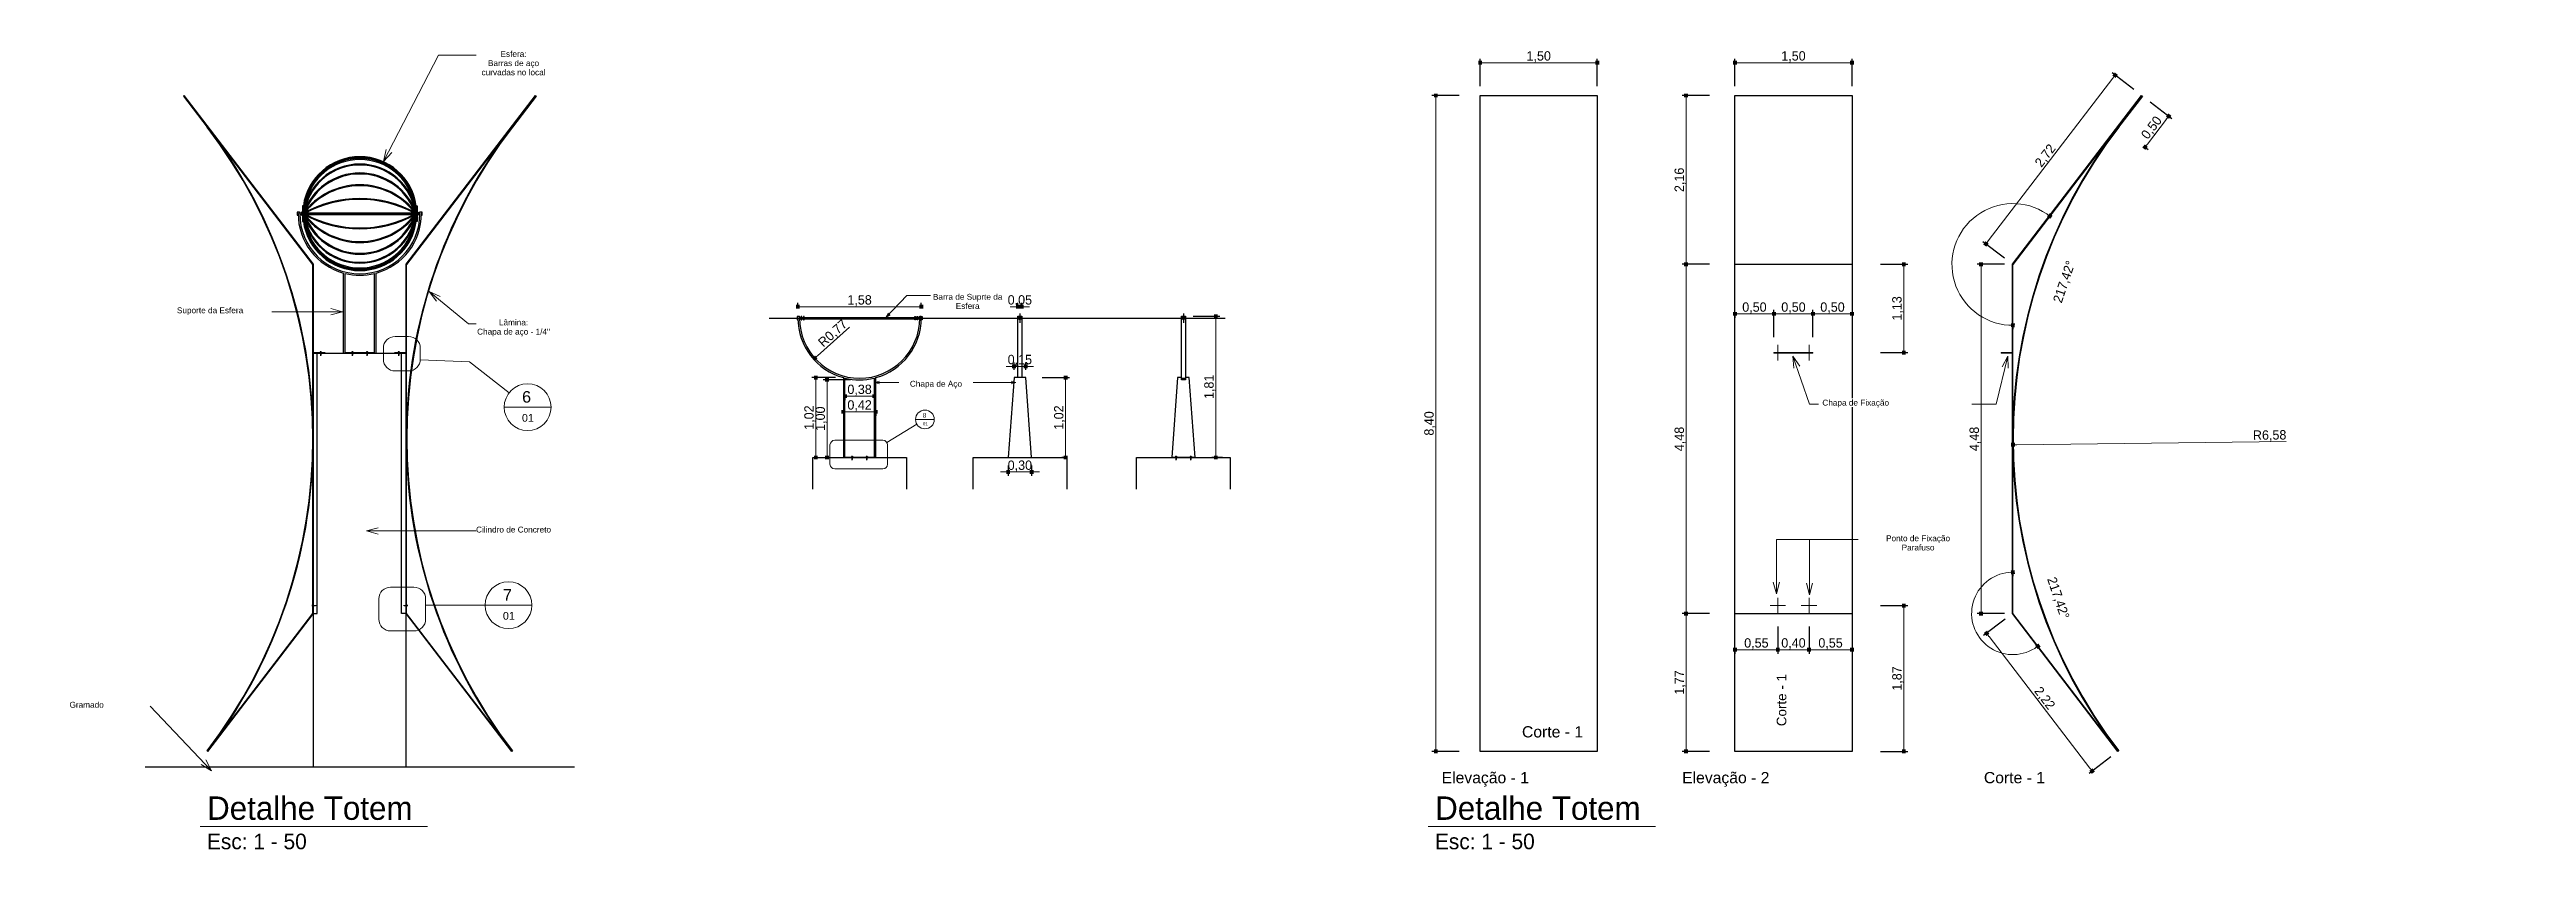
# Model space of a CAD drawing. Header units: millimetres. Extents: x 3006 to 6000, y 1661 to 3774.
# Drawn here: x 3882.51 to 3914.24, y 1820.19 to 1830.44 of the extents above; entities that cross this region are included whole.
import ezdxf

# ---------------------------------------------------------------- set-up
doc = ezdxf.new("R2010")
doc.units = ezdxf.units.MM
doc.header["$LTSCALE"] = 10
doc.linetypes.add('IMPORT-HIDDEN _2_', pattern=[0.09525, 0.0635, -0.03175])
doc.linetypes.add('IMPORT-HIDDEN2 _2_', pattern=[0.001875, 0.00125, -0.000625])
for name, color, linetype, lineweight in [('.10', 200, 'Continuous', 9), ('.15', 150, 'Continuous', 15), ('.25', 70, 'Continuous', 25), ('.40 Interno parede', 27, 'Continuous', 40), ('A-----SYP', 6, 'Continuous', 9), ('A-----TEP', 2, 'Continuous', 9), ('ARQ-CHA-MET', 7, 'Continuous', 18), ('COTAS', 230, 'Continuous', 15), ('PISO-1', 7, 'IMPORT-HIDDEN2 _2_', 18)]:
    doc.layers.add(name, color=color, linetype=linetype, lineweight=lineweight)
doc.layers.add('Escrita', color=34, linetype='Continuous')
doc.layers.add('Verde', color=7, linetype='Continuous', true_color=0x136734)
doc.styles.get("Standard").update_dxf_attribs({"font": 'arial.ttf'})
doc.styles.add('Texto Wilian', font='himalaya.ttf')
doc.dimstyles.new('Cota 1-75 Exter WMJ', dxfattribs={"dimtxt": 0.12, "dimasz": 0.05, "dimexe": 0.05, "dimexo": 0.1, "dimgap": 0.002, "dimtad": 1, "dimzin": 1, "dimtxsty": 'Texto Wilian', "dimblk": 'BOXFILLED', "dimcen": 2.5, "dimclrd": 230, "dimclre": 230, "dimclrt": 104, "dimazin": 0, "dimtfac": 1, "dimtix": 1, "dimtmove": 0, "dimatfit": 3, "dimfxl": 0.3, "dimfxlon": 1, "dimlwd": 20, "dimarcsym": 1})

msp = doc.modelspace()

# ---------------------------------------------------------------- texts
at = {"layer": '.40 Interno parede', "color": 27}
for s, height, p in [('8', 0.059, (3893.696, 1825.726)), ('01', 0.0393, (3893.699, 1825.628))]:
    msp.add_text(s, height=height, dxfattribs=at).set_placement(p)
at = {"layer": '.40 Interno parede', "color": 27, "attachment_point": 2, "line_spacing_factor": 0.938532}
for s, insert, char_height, width in [('\\fArial|b0|i0|c0|p34|;6', (3888.622, 1826.065), 0.14753, 0.1368), ('\\fArial|b0|i0|c0|p34|;01', (3888.639, 1825.772), 0.09835, 0.18239), ('\\fArial|b0|i0|c0|p34|;7', (3888.377, 1823.528), 0.14753, 0.1368), ('\\fArial|b0|i0|c0|p34|;01', (3888.395, 1823.235), 0.09835, 0.18239)]:
    msp.add_mtext(s, dxfattribs=dict(at, insert=insert, char_height=char_height, width=width))
at = {"layer": 'COTAS', "ltscale": 0.005, "insert": (3904.634, 1821.772), "char_height": 0.12294, "width": 0.795, "attachment_point": 1, "rotation": 90, "line_spacing_factor": 0.938532, "bg_fill": 3, "box_fill_scale": 1.25, "bg_fill_color": 0, "bg_fill_transparency": 6889442}
msp.add_mtext('\\fArial|b0|i0|c0|p34|;Corte - 1', dxfattribs=at)
at = {"layer": 'Escrita', "line_spacing_factor": 0.938532, "style": 'Texto Wilian', "bg_fill": 3, "box_fill_scale": 1.25, "bg_fill_color": 0}
for s, insert, char_height, width, attachment_point, bg_fill_transparency in [('\\fArial|b0|i0|c0|p34|;Ponto de Fixação\\PParafuso', (3906.444, 1824.217), 0.07539, 0.91282, 2, 6888712), ('\\fArial|b0|i0|c0|p34|;Gramado', (3882.987, 1822.084), 0.07539, 0.91282, 2, 6888712), ('\\fArial|b0|i0|c0|p34|;Elevação - 1', (3900.342, 1821.185), 0.144, 1.1385, 1, 7282488), ('\\fArial|b0|i0|c0|p34|;Elevação - 2', (3903.422, 1821.185), 0.144, 1.1385, 1, 5054334), ('\\fArial|b0|i0|c0|p34|;Corte - 1', (3907.287, 1821.185), 0.144, 0.795, 1, 6889402)]:
    msp.add_mtext(s, dxfattribs=dict(at, insert=insert, char_height=char_height, width=width, attachment_point=attachment_point, bg_fill_transparency=bg_fill_transparency))
at = {"layer": 'Escrita', "attachment_point": 1, "style": 'Texto Wilian'}
for s, insert, char_height, width in [('{\\C50;Detalhe Totem }', (3884.53, 1820.872), 0.3, 7.44131), ('{\\C50;Esc: 1 - 50}', (3884.528, 1820.395), 0.2, 3.14298), ('{\\C50;Esc: 1 - 50}', (3900.256, 1820.395), 0.2, 3.14298)]:
    msp.add_mtext(s, dxfattribs=dict(at, insert=insert, char_height=char_height, width=width))

# ---------------------------------------------------------------- blocks, each defined once
blk = doc.blocks.new('Totem_dwg_Paraf_otem Total0')
at = {"layer": 'ARQ-CHA-MET', "color": 7}
for p, q in [((36.156, 86.37), (36.155, 86.369)), ((36.156, 86.367), (36.155, 86.368)), ((36.156, 86.368), (36.155, 86.367)), ((36.156, 86.366), (36.155, 86.367)), ((36.156, 86.367), (36.155, 86.366)), ((36.156, 86.365), (36.155, 86.366)), ((36.156, 86.365), (36.155, 86.364)), ((36.156, 86.363), (36.155, 86.364)), ((36.156, 86.364), (36.155, 86.363)), ((36.156, 86.362), (36.155, 86.363)), ((36.156, 86.363), (36.155, 86.362)), ((36.156, 86.36), (36.155, 86.361)), ((36.156, 86.361), (36.155, 86.36)), ((36.156, 86.359), (36.155, 86.36)), ((36.156, 86.36), (36.155, 86.359)), ((36.156, 86.358), (36.155, 86.359)), ((36.156, 86.358), (36.155, 86.357)), ((36.156, 86.356), (36.155, 86.357)), ((36.156, 86.357), (36.155, 86.356)), ((36.156, 86.355), (36.155, 86.356)), ((36.156, 86.356), (36.155, 86.355)), ((36.156, 86.354), (36.155, 86.353)), ((36.156, 86.353), (36.155, 86.354)), ((36.156, 86.353), (36.155, 86.352)), ((36.156, 86.352), (36.155, 86.353)), ((36.156, 86.351), (36.155, 86.35)), ((36.156, 86.35), (36.155, 86.351)), ((36.156, 86.35), (36.155, 86.35)), ((36.156, 86.369), (36.156, 86.37)), ((36.156, 86.35), (36.156, 86.35))]:
    blk.add_line(p, q, dxfattribs=at)
at = {"layer": 'ARQ-CHA-MET', "color": 7, "linetype": 'IMPORT-HIDDEN _2_'}
blk.add_lwpolyline([(36.155, 86.363), (36.123, 86.363), (36.123, 86.357), (36.155, 86.357)], dxfattribs=at)
at = {"layer": 'ARQ-CHA-MET', "color": 7}
for points in [[(36.155, 86.37), (36.156, 86.37), (36.156, 86.35), (36.155, 86.35)], [(36.158, 86.364), (36.159, 86.363), (36.163, 86.363), (36.164, 86.364), (36.164, 86.366), (36.163, 86.367), (36.159, 86.367), (36.158, 86.366)]]:
    blk.add_lwpolyline(points, close=True, dxfattribs=at)
for points in [[(36.156, 86.368), (36.157, 86.368), (36.157, 86.352), (36.156, 86.352)], [(36.159, 86.363), (36.158, 86.362), (36.158, 86.357), (36.159, 86.356), (36.163, 86.356), (36.164, 86.357), (36.164, 86.362), (36.163, 86.363)], [(36.163, 86.356), (36.164, 86.355), (36.164, 86.353), (36.163, 86.352), (36.159, 86.352), (36.158, 86.353), (36.158, 86.355), (36.159, 86.356)]]:
    blk.add_lwpolyline(points, dxfattribs=at)
at = {"layer": 'PISO-1', "color": 7}
blk.add_line((36.114, 86.36), (36.171, 86.36), dxfattribs=at)
blk = doc.blocks.new('Totem_dwg_Paraf_otem Total2')
at = {"layer": 'ARQ-CHA-MET', "color": 7}
for p, q in [((36.156, 86.37), (36.155, 86.369)), ((36.156, 86.367), (36.155, 86.368)), ((36.156, 86.368), (36.155, 86.367)), ((36.156, 86.366), (36.155, 86.367)), ((36.156, 86.367), (36.155, 86.366)), ((36.156, 86.365), (36.155, 86.366)), ((36.156, 86.365), (36.155, 86.364)), ((36.156, 86.363), (36.155, 86.364)), ((36.156, 86.364), (36.155, 86.363)), ((36.156, 86.362), (36.155, 86.363)), ((36.156, 86.363), (36.155, 86.362)), ((36.156, 86.36), (36.155, 86.361)), ((36.156, 86.361), (36.155, 86.36)), ((36.156, 86.359), (36.155, 86.36)), ((36.156, 86.36), (36.155, 86.359)), ((36.156, 86.358), (36.155, 86.359)), ((36.156, 86.358), (36.155, 86.357)), ((36.156, 86.356), (36.155, 86.357)), ((36.156, 86.357), (36.155, 86.356)), ((36.156, 86.355), (36.155, 86.356)), ((36.156, 86.356), (36.155, 86.355)), ((36.156, 86.354), (36.155, 86.353)), ((36.156, 86.353), (36.155, 86.354)), ((36.156, 86.353), (36.155, 86.352)), ((36.156, 86.352), (36.155, 86.353)), ((36.156, 86.351), (36.155, 86.35)), ((36.156, 86.35), (36.155, 86.351)), ((36.156, 86.35), (36.155, 86.35)), ((36.156, 86.369), (36.156, 86.37)), ((36.156, 86.35), (36.156, 86.35))]:
    blk.add_line(p, q, dxfattribs=at)
at = {"layer": 'ARQ-CHA-MET', "color": 7, "linetype": 'IMPORT-HIDDEN _2_'}
blk.add_lwpolyline([(36.155, 86.363), (36.123, 86.363), (36.123, 86.357), (36.155, 86.357)], dxfattribs=at)
at = {"layer": 'ARQ-CHA-MET', "color": 7}
for points in [[(36.155, 86.37), (36.156, 86.37), (36.156, 86.35), (36.155, 86.35)], [(36.158, 86.364), (36.159, 86.363), (36.163, 86.363), (36.164, 86.364), (36.164, 86.366), (36.163, 86.367), (36.159, 86.367), (36.158, 86.366)]]:
    blk.add_lwpolyline(points, close=True, dxfattribs=at)
for points in [[(36.156, 86.368), (36.157, 86.368), (36.157, 86.352), (36.156, 86.352)], [(36.159, 86.363), (36.158, 86.362), (36.158, 86.357), (36.159, 86.356), (36.163, 86.356), (36.164, 86.357), (36.164, 86.362), (36.163, 86.363)], [(36.163, 86.356), (36.164, 86.355), (36.164, 86.353), (36.163, 86.352), (36.159, 86.352), (36.158, 86.353), (36.158, 86.355), (36.159, 86.356)]]:
    blk.add_lwpolyline(points, dxfattribs=at)
at = {"layer": 'PISO-1', "color": 7}
blk.add_line((36.114, 86.36), (36.171, 86.36), dxfattribs=at)
blk = doc.blocks.new('_BoxFilled')
at = {"color": 0, "linetype": 'ByBlock', "lineweight": -2}
blk.add_line((-0.5, 0), (-1, 0), dxfattribs=at)
at = {"color": 0, "linetype": 'ByBlock'}
blk.add_solid([(-0.5, 0.5), (0.5, 0.5), (-0.5, -0.5), (0.5, -0.5)], dxfattribs=at)
blk = doc.blocks.new('*D779')
at = {"layer": 'COTAS', "color": 230, "linetype": 'Continuous', "lineweight": 20, "ltscale": 0.005, "transparency": 16777216}
blk.add_line((3892.757, 1826.884), (3892.35, 1826.519), dxfattribs=at)
at = {"layer": 'Defpoints', "color": 0, "ltscale": 0.005, "transparency": 16777216}
for p in [(3892.887, 1827), (3892.313, 1826.486)]:
    blk.add_point(p, dxfattribs=at)
at = {"layer": 'COTAS', "color": 230, "lineweight": 20, "ltscale": 0.005, "transparency": 16777216, "xscale": 0.05, "yscale": 0.05, "zscale": 0.05, "rotation": 221.8910976914433}
blk.add_blockref('_BoxFilled', (3892.313, 1826.486), dxfattribs=at)
at = {"layer": 'COTAS', "color": 104, "ltscale": 0.005, "transparency": 16777216, "insert": (3892.549, 1826.8), "char_height": 0.12, "width": 0.5209, "attachment_point": 5, "rotation": 41.8911, "style": 'Texto Wilian'}
blk.add_mtext('R0,77', dxfattribs=at)
blk = doc.blocks.new('*D780')
at = {"layer": 'COTAS', "color": 230, "lineweight": -2, "ltscale": 0.005, "transparency": 16777216}
for p, q in [((3892.699, 1826), (3892.699, 1825.95)), ((3893.075, 1826), (3893.075, 1825.95))]:
    blk.add_line(p, q, dxfattribs=at)
at = {"layer": 'COTAS', "color": 230, "linetype": 'Continuous', "lineweight": 20, "ltscale": 0.005, "transparency": 16777216}
blk.add_line((3892.749, 1826), (3893.025, 1826), dxfattribs=at)
at = {"layer": 'Defpoints', "color": 0, "ltscale": 0.005, "transparency": 16777216}
for p in [(3892.699, 1826.043), (3893.075, 1826.043), (3893.075, 1826)]:
    blk.add_point(p, dxfattribs=at)
at = {"layer": 'COTAS', "color": 230, "lineweight": 20, "ltscale": 0.005, "transparency": 16777216, "xscale": 0.05, "yscale": 0.05, "zscale": 0.05, "rotation": 180}
blk.add_blockref('_BoxFilled', (3892.699, 1826), dxfattribs=at)
at = {"layer": 'COTAS', "color": 230, "lineweight": 20, "ltscale": 0.005, "transparency": 16777216, "xscale": 0.05, "yscale": 0.05, "zscale": 0.05}
blk.add_blockref('_BoxFilled', (3893.075, 1826), dxfattribs=at)
at = {"layer": 'COTAS', "color": 104, "ltscale": 0.005, "transparency": 16777216, "insert": (3892.887, 1826.077), "char_height": 0.12, "width": 0.5209, "attachment_point": 5, "style": 'Texto Wilian'}
blk.add_mtext('0,38', dxfattribs=at)
blk = doc.blocks.new('*D781')
at = {"layer": 'COTAS', "color": 230, "lineweight": -2, "ltscale": 0.005, "transparency": 16777216}
for p, q in [((3892.679, 1825.8), (3892.679, 1825.75)), ((3893.095, 1825.8), (3893.095, 1825.75))]:
    blk.add_line(p, q, dxfattribs=at)
at = {"layer": 'COTAS', "color": 230, "linetype": 'Continuous', "lineweight": 20, "ltscale": 0.005, "transparency": 16777216}
blk.add_line((3892.729, 1825.8), (3893.045, 1825.8), dxfattribs=at)
at = {"layer": 'Defpoints', "color": 0, "ltscale": 0.005, "transparency": 16777216}
for p in [(3892.679, 1825.843), (3893.095, 1825.843), (3893.095, 1825.8)]:
    blk.add_point(p, dxfattribs=at)
at = {"layer": 'COTAS', "color": 230, "lineweight": 20, "ltscale": 0.005, "transparency": 16777216, "xscale": 0.05, "yscale": 0.05, "zscale": 0.05, "rotation": 180}
blk.add_blockref('_BoxFilled', (3892.679, 1825.8), dxfattribs=at)
at = {"layer": 'COTAS', "color": 230, "lineweight": 20, "ltscale": 0.005, "transparency": 16777216, "xscale": 0.05, "yscale": 0.05, "zscale": 0.05}
blk.add_blockref('_BoxFilled', (3893.095, 1825.8), dxfattribs=at)
at = {"layer": 'COTAS', "color": 104, "ltscale": 0.005, "transparency": 16777216, "insert": (3892.887, 1825.877), "char_height": 0.12, "width": 0.5209, "attachment_point": 5, "style": 'Texto Wilian'}
blk.add_mtext('0,42', dxfattribs=at)
blk = doc.blocks.new('*D782')
at = {"layer": 'COTAS', "color": 230, "lineweight": -2, "ltscale": 0.005, "transparency": 16777216}
for p, q in [((3892.579, 1826.238), (3892.276, 1826.238)), ((3892.326, 1825.214), (3892.376, 1825.214))]:
    blk.add_line(p, q, dxfattribs=at)
at = {"layer": 'COTAS', "color": 230, "linetype": 'Continuous', "lineweight": 20, "ltscale": 0.005, "transparency": 16777216}
blk.add_line((3892.326, 1825.264), (3892.326, 1826.188), dxfattribs=at)
at = {"layer": 'Defpoints', "color": 0, "ltscale": 0.005, "transparency": 16777216}
for p in [(3892.326, 1826.238), (3892.679, 1826.238), (3892.284, 1825.214)]:
    blk.add_point(p, dxfattribs=at)
at = {"layer": 'COTAS', "color": 230, "lineweight": 20, "ltscale": 0.005, "transparency": 16777216, "xscale": 0.05, "yscale": 0.05, "zscale": 0.05}
for p, rotation in [((3892.326, 1826.238), 90), ((3892.326, 1825.214), 270)]:
    blk.add_blockref('_BoxFilled', p, dxfattribs=dict(at, rotation=rotation))
at = {"layer": 'COTAS', "color": 104, "ltscale": 0.005, "transparency": 16777216, "insert": (3892.25, 1825.726), "char_height": 0.12, "width": 0.5209, "attachment_point": 5, "rotation": 90, "style": 'Texto Wilian'}
blk.add_mtext('1,02', dxfattribs=at)
blk = doc.blocks.new('*D783')
at = {"layer": 'COTAS', "color": 230, "lineweight": -2, "ltscale": 0.005, "transparency": 16777216}
for p, q in [((3892.77, 1826.21), (3892.42, 1826.21)), ((3892.47, 1825.214), (3892.52, 1825.214))]:
    blk.add_line(p, q, dxfattribs=at)
at = {"layer": 'COTAS', "color": 230, "linetype": 'Continuous', "lineweight": 20, "ltscale": 0.005, "transparency": 16777216}
blk.add_line((3892.47, 1825.264), (3892.47, 1826.16), dxfattribs=at)
at = {"layer": 'Defpoints', "color": 0, "ltscale": 0.005, "transparency": 16777216}
for p in [(3892.47, 1826.21), (3892.887, 1826.21), (3892.428, 1825.214)]:
    blk.add_point(p, dxfattribs=at)
at = {"layer": 'COTAS', "color": 230, "lineweight": 20, "ltscale": 0.005, "transparency": 16777216, "xscale": 0.05, "yscale": 0.05, "zscale": 0.05}
for p, rotation in [((3892.47, 1826.21), 90), ((3892.47, 1825.214), 270)]:
    blk.add_blockref('_BoxFilled', p, dxfattribs=dict(at, rotation=rotation))
at = {"layer": 'COTAS', "color": 104, "ltscale": 0.005, "transparency": 16777216, "insert": (3892.394, 1825.712), "char_height": 0.12, "width": 0.5209, "attachment_point": 5, "rotation": 90, "style": 'Texto Wilian'}
blk.add_mtext('1,00', dxfattribs=at)
blk = doc.blocks.new('*D784')
at = {"layer": 'COTAS', "color": 230, "lineweight": -2, "ltscale": 0.005, "transparency": 16777216}
for p, q in [((3892.096, 1827.125), (3892.096, 1827.196)), ((3893.677, 1827.125), (3893.677, 1827.196))]:
    blk.add_line(p, q, dxfattribs=at)
at = {"layer": 'COTAS', "color": 230, "linetype": 'Continuous', "lineweight": 20, "ltscale": 0.005, "transparency": 16777216}
blk.add_line((3892.146, 1827.146), (3893.627, 1827.146), dxfattribs=at)
at = {"layer": 'Defpoints', "color": 0, "ltscale": 0.005, "transparency": 16777216}
for p in [(3892.096, 1827.025), (3893.677, 1827.146), (3893.677, 1827.025)]:
    blk.add_point(p, dxfattribs=at)
at = {"layer": 'COTAS', "color": 230, "lineweight": 20, "ltscale": 0.005, "transparency": 16777216, "xscale": 0.05, "yscale": 0.05, "zscale": 0.05, "rotation": 180}
blk.add_blockref('_BoxFilled', (3892.096, 1827.146), dxfattribs=at)
at = {"layer": 'COTAS', "color": 230, "lineweight": 20, "ltscale": 0.005, "transparency": 16777216, "xscale": 0.05, "yscale": 0.05, "zscale": 0.05}
blk.add_blockref('_BoxFilled', (3893.677, 1827.146), dxfattribs=at)
at = {"layer": 'COTAS', "color": 104, "ltscale": 0.005, "transparency": 16777216, "insert": (3892.887, 1827.223), "char_height": 0.12, "width": 0.5209, "attachment_point": 5, "style": 'Texto Wilian'}
blk.add_mtext('1,58', dxfattribs=at)
blk = doc.blocks.new('*D785')
at = {"layer": 'COTAS', "color": 230, "linetype": 'Continuous', "lineweight": 20, "ltscale": 0.005, "transparency": 16777216}
for p, q in [((3894.865, 1827.146), (3894.815, 1827.146)), ((3894.915, 1827.146), (3894.965, 1827.146)), ((3895.015, 1827.146), (3895.065, 1827.146))]:
    blk.add_line(p, q, dxfattribs=at)
at = {"layer": 'COTAS', "color": 230, "lineweight": -2, "ltscale": 0.005, "transparency": 16777216}
for p, q in [((3894.915, 1827.125), (3894.915, 1827.196)), ((3894.965, 1827.125), (3894.965, 1827.196))]:
    blk.add_line(p, q, dxfattribs=at)
at = {"layer": 'Defpoints', "color": 0, "ltscale": 0.005, "transparency": 16777216}
for p in [(3894.915, 1827.025), (3894.965, 1827.146), (3894.965, 1827.025)]:
    blk.add_point(p, dxfattribs=at)
at = {"layer": 'COTAS', "color": 230, "lineweight": 20, "ltscale": 0.005, "transparency": 16777216, "xscale": 0.05, "yscale": 0.05, "zscale": 0.05}
blk.add_blockref('_BoxFilled', (3894.915, 1827.146), dxfattribs=at)
at = {"layer": 'COTAS', "color": 230, "lineweight": 20, "ltscale": 0.005, "transparency": 16777216, "xscale": 0.05, "yscale": 0.05, "zscale": 0.05, "rotation": 180}
blk.add_blockref('_BoxFilled', (3894.965, 1827.146), dxfattribs=at)
at = {"layer": 'COTAS', "color": 104, "ltscale": 0.005, "transparency": 16777216, "insert": (3894.94, 1827.223), "char_height": 0.12, "width": 0.5209, "attachment_point": 5, "style": 'Texto Wilian'}
blk.add_mtext('0,05', dxfattribs=at)
blk = doc.blocks.new('*D786')
at = {"layer": 'COTAS', "color": 230, "lineweight": -2, "ltscale": 0.005, "transparency": 16777216}
for p, q in [((3895.226, 1826.238), (3895.576, 1826.238)), ((3895.526, 1825.214), (3895.476, 1825.214))]:
    blk.add_line(p, q, dxfattribs=at)
at = {"layer": 'COTAS', "color": 230, "linetype": 'Continuous', "lineweight": 20, "ltscale": 0.005, "transparency": 16777216}
blk.add_line((3895.526, 1825.264), (3895.526, 1826.188), dxfattribs=at)
at = {"layer": 'Defpoints', "color": 0, "ltscale": 0.005, "transparency": 16777216}
for p in [(3895.015, 1826.238), (3895.526, 1826.238), (3895.54, 1825.214)]:
    blk.add_point(p, dxfattribs=at)
at = {"layer": 'COTAS', "color": 230, "lineweight": 20, "ltscale": 0.005, "transparency": 16777216, "xscale": 0.05, "yscale": 0.05, "zscale": 0.05}
for p, rotation in [((3895.526, 1826.238), 90), ((3895.526, 1825.214), 270)]:
    blk.add_blockref('_BoxFilled', p, dxfattribs=dict(at, rotation=rotation))
at = {"layer": 'COTAS', "color": 104, "ltscale": 0.005, "transparency": 16777216, "insert": (3895.449, 1825.726), "char_height": 0.12, "width": 0.5209, "attachment_point": 5, "rotation": 90, "style": 'Texto Wilian'}
blk.add_mtext('1,02', dxfattribs=at)
blk = doc.blocks.new('*D787')
at = {"layer": 'COTAS', "color": 230, "lineweight": -2, "ltscale": 0.005, "transparency": 16777216}
for p, q in [((3894.79, 1825.114), (3894.79, 1824.979)), ((3895.09, 1825.114), (3895.09, 1824.979))]:
    blk.add_line(p, q, dxfattribs=at)
at = {"layer": 'COTAS', "color": 230, "linetype": 'Continuous', "lineweight": 20, "ltscale": 0.005, "transparency": 16777216}
for p, q in [((3894.74, 1825.029), (3894.69, 1825.029)), ((3894.79, 1825.029), (3895.09, 1825.029)), ((3895.14, 1825.029), (3895.19, 1825.029))]:
    blk.add_line(p, q, dxfattribs=at)
at = {"layer": 'Defpoints', "color": 0, "ltscale": 0.005, "transparency": 16777216}
for p in [(3894.79, 1825.214), (3895.09, 1825.214), (3895.09, 1825.029)]:
    blk.add_point(p, dxfattribs=at)
at = {"layer": 'COTAS', "color": 230, "lineweight": 20, "ltscale": 0.005, "transparency": 16777216, "xscale": 0.05, "yscale": 0.05, "zscale": 0.05}
blk.add_blockref('_BoxFilled', (3894.79, 1825.029), dxfattribs=at)
at = {"layer": 'COTAS', "color": 230, "lineweight": 20, "ltscale": 0.005, "transparency": 16777216, "xscale": 0.05, "yscale": 0.05, "zscale": 0.05, "rotation": 180}
blk.add_blockref('_BoxFilled', (3895.09, 1825.029), dxfattribs=at)
at = {"layer": 'COTAS', "color": 104, "ltscale": 0.005, "transparency": 16777216, "insert": (3894.94, 1825.105), "char_height": 0.12, "width": 0.5209, "attachment_point": 5, "style": 'Texto Wilian'}
blk.add_mtext('0,30', dxfattribs=at)
blk = doc.blocks.new('*D788')
at = {"layer": 'COTAS', "color": 230, "linetype": 'Continuous', "lineweight": 20, "ltscale": 0.005, "transparency": 16777216}
for p, q in [((3894.815, 1826.382), (3894.765, 1826.382)), ((3894.865, 1826.382), (3895.015, 1826.382)), ((3895.065, 1826.382), (3895.115, 1826.382))]:
    blk.add_line(p, q, dxfattribs=at)
at = {"layer": 'COTAS', "color": 230, "lineweight": -2, "ltscale": 0.005, "transparency": 16777216}
for p, q in [((3894.865, 1826.338), (3894.865, 1826.432)), ((3895.015, 1826.338), (3895.015, 1826.432))]:
    blk.add_line(p, q, dxfattribs=at)
at = {"layer": 'Defpoints', "color": 0, "ltscale": 0.005, "transparency": 16777216}
for p in [(3895.015, 1826.382), (3894.865, 1826.238), (3895.015, 1826.238)]:
    blk.add_point(p, dxfattribs=at)
at = {"layer": 'COTAS', "color": 230, "lineweight": 20, "ltscale": 0.005, "transparency": 16777216, "xscale": 0.05, "yscale": 0.05, "zscale": 0.05}
blk.add_blockref('_BoxFilled', (3894.865, 1826.382), dxfattribs=at)
at = {"layer": 'COTAS', "color": 230, "lineweight": 20, "ltscale": 0.005, "transparency": 16777216, "xscale": 0.05, "yscale": 0.05, "zscale": 0.05, "rotation": 180}
blk.add_blockref('_BoxFilled', (3895.015, 1826.382), dxfattribs=at)
at = {"layer": 'COTAS', "color": 104, "ltscale": 0.005, "transparency": 16777216, "insert": (3894.94, 1826.459), "char_height": 0.12, "width": 0.5209, "attachment_point": 5, "style": 'Texto Wilian'}
blk.add_mtext('0,15', dxfattribs=at)
blk = doc.blocks.new('*D789')
at = {"layer": 'COTAS', "color": 230, "lineweight": -2, "ltscale": 0.005, "transparency": 16777216}
for p, q in [((3897.16, 1827.025), (3897.5, 1827.025)), ((3897.535, 1825.214), (3897.4, 1825.214))]:
    blk.add_line(p, q, dxfattribs=at)
at = {"layer": 'COTAS', "color": 230, "linetype": 'Continuous', "lineweight": 20, "ltscale": 0.005, "transparency": 16777216}
blk.add_line((3897.45, 1825.264), (3897.45, 1826.975), dxfattribs=at)
at = {"layer": 'Defpoints', "color": 0, "ltscale": 0.005, "transparency": 16777216}
for p in [(3897.06, 1827.025), (3897.45, 1827.025), (3897.635, 1825.214)]:
    blk.add_point(p, dxfattribs=at)
at = {"layer": 'COTAS', "color": 230, "lineweight": 20, "ltscale": 0.005, "transparency": 16777216, "xscale": 0.05, "yscale": 0.05, "zscale": 0.05}
for p, rotation in [((3897.45, 1827.025), 90), ((3897.45, 1825.214), 270)]:
    blk.add_blockref('_BoxFilled', p, dxfattribs=dict(at, rotation=rotation))
at = {"layer": 'COTAS', "color": 104, "ltscale": 0.005, "transparency": 16777216, "insert": (3897.373, 1826.12), "char_height": 0.12, "width": 0.5209, "attachment_point": 5, "rotation": 90, "style": 'Texto Wilian'}
blk.add_mtext('1,81', dxfattribs=at)
blk = doc.blocks.new('*D790')
at = {"layer": 'COTAS', "color": 230, "lineweight": -2, "ltscale": 0.005, "transparency": 16777216}
for p, q in [((3900.568, 1829.853), (3900.218, 1829.853)), ((3900.568, 1821.449), (3900.218, 1821.449))]:
    blk.add_line(p, q, dxfattribs=at)
at = {"layer": 'COTAS', "color": 230, "linetype": 'Continuous', "lineweight": 20, "ltscale": 0.005, "transparency": 16777216}
blk.add_line((3900.268, 1821.499), (3900.268, 1829.803), dxfattribs=at)
at = {"layer": 'Defpoints', "color": 0, "ltscale": 0.005, "transparency": 16777216}
for p in [(3900.268, 1829.853), (3900.835, 1829.853), (3900.835, 1821.449)]:
    blk.add_point(p, dxfattribs=at)
at = {"layer": 'COTAS', "color": 230, "lineweight": 20, "ltscale": 0.005, "transparency": 16777216, "xscale": 0.05, "yscale": 0.05, "zscale": 0.05}
for p, rotation in [((3900.268, 1829.853), 90), ((3900.268, 1821.449), 270)]:
    blk.add_blockref('_BoxFilled', p, dxfattribs=dict(at, rotation=rotation))
at = {"layer": 'COTAS', "color": 104, "ltscale": 0.005, "transparency": 16777216, "insert": (3900.191, 1825.651), "char_height": 0.12, "width": 1.30224, "attachment_point": 5, "rotation": 90, "style": 'Texto Wilian'}
blk.add_mtext('8,40', dxfattribs=at)
blk = doc.blocks.new('*D791')
at = {"layer": 'COTAS', "color": 230, "lineweight": -2, "ltscale": 0.005, "transparency": 16777216}
for p, q in [((3903.772, 1823.215), (3903.422, 1823.215)), ((3903.772, 1821.449), (3903.422, 1821.449))]:
    blk.add_line(p, q, dxfattribs=at)
at = {"layer": 'COTAS', "color": 230, "linetype": 'Continuous', "lineweight": 20, "ltscale": 0.005, "transparency": 16777216}
blk.add_line((3903.472, 1821.499), (3903.472, 1823.165), dxfattribs=at)
at = {"layer": 'Defpoints', "color": 0, "ltscale": 0.005, "transparency": 16777216}
for p in [(3903.472, 1823.215), (3904.098, 1823.215), (3904.098, 1821.449)]:
    blk.add_point(p, dxfattribs=at)
at = {"layer": 'COTAS', "color": 230, "lineweight": 20, "ltscale": 0.005, "transparency": 16777216, "xscale": 0.05, "yscale": 0.05, "zscale": 0.05}
for p, rotation in [((3903.472, 1823.215), 90), ((3903.472, 1821.449), 270)]:
    blk.add_blockref('_BoxFilled', p, dxfattribs=dict(at, rotation=rotation))
at = {"layer": 'COTAS', "color": 104, "ltscale": 0.005, "transparency": 16777216, "insert": (3903.396, 1822.332), "char_height": 0.12, "width": 1.30224, "attachment_point": 5, "rotation": 90, "style": 'Texto Wilian'}
blk.add_mtext('1,77', dxfattribs=at)
blk = doc.blocks.new('*D792')
at = {"layer": 'COTAS', "color": 230, "lineweight": -2, "ltscale": 0.005, "transparency": 16777216}
for p, q in [((3903.772, 1827.69), (3903.422, 1827.69)), ((3903.772, 1823.215), (3903.422, 1823.215))]:
    blk.add_line(p, q, dxfattribs=at)
at = {"layer": 'COTAS', "color": 230, "linetype": 'Continuous', "lineweight": 20, "ltscale": 0.005, "transparency": 16777216}
blk.add_line((3903.472, 1823.265), (3903.472, 1827.64), dxfattribs=at)
at = {"layer": 'Defpoints', "color": 0, "ltscale": 0.005, "transparency": 16777216}
for p in [(3903.472, 1827.69), (3904.098, 1827.69), (3904.098, 1823.215)]:
    blk.add_point(p, dxfattribs=at)
at = {"layer": 'COTAS', "color": 230, "lineweight": 20, "ltscale": 0.005, "transparency": 16777216, "xscale": 0.05, "yscale": 0.05, "zscale": 0.05}
for p, rotation in [((3903.472, 1827.69), 90), ((3903.472, 1823.215), 270)]:
    blk.add_blockref('_BoxFilled', p, dxfattribs=dict(at, rotation=rotation))
at = {"layer": 'COTAS', "color": 104, "ltscale": 0.005, "transparency": 16777216, "insert": (3903.396, 1825.452), "char_height": 0.12, "width": 1.30224, "attachment_point": 5, "rotation": 90, "style": 'Texto Wilian'}
blk.add_mtext('4,48', dxfattribs=at)
blk = doc.blocks.new('*D793')
at = {"layer": 'COTAS', "color": 230, "lineweight": -2, "ltscale": 0.005, "transparency": 16777216}
for p, q in [((3903.772, 1829.853), (3903.422, 1829.853)), ((3903.772, 1827.69), (3903.422, 1827.69))]:
    blk.add_line(p, q, dxfattribs=at)
at = {"layer": 'COTAS', "color": 230, "linetype": 'Continuous', "lineweight": 20, "ltscale": 0.005, "transparency": 16777216}
blk.add_line((3903.472, 1827.74), (3903.472, 1829.803), dxfattribs=at)
at = {"layer": 'Defpoints', "color": 0, "ltscale": 0.005, "transparency": 16777216}
for p in [(3903.472, 1829.853), (3904.098, 1829.853), (3904.098, 1827.69)]:
    blk.add_point(p, dxfattribs=at)
at = {"layer": 'COTAS', "color": 230, "lineweight": 20, "ltscale": 0.005, "transparency": 16777216, "xscale": 0.05, "yscale": 0.05, "zscale": 0.05}
for p, rotation in [((3903.472, 1829.853), 90), ((3903.472, 1827.69), 270)]:
    blk.add_blockref('_BoxFilled', p, dxfattribs=dict(at, rotation=rotation))
at = {"layer": 'COTAS', "color": 104, "ltscale": 0.005, "transparency": 16777216, "insert": (3903.396, 1828.772), "char_height": 0.12, "width": 1.30224, "attachment_point": 5, "rotation": 90, "style": 'Texto Wilian'}
blk.add_mtext('2,16', dxfattribs=at)
blk = doc.blocks.new('*D794')
at = {"layer": 'COTAS', "color": 230, "lineweight": -2, "ltscale": 0.005, "transparency": 16777216}
for p, q in [((3905.961, 1827.69), (3906.311, 1827.69)), ((3905.961, 1826.559), (3906.311, 1826.559))]:
    blk.add_line(p, q, dxfattribs=at)
at = {"layer": 'COTAS', "color": 230, "linetype": 'Continuous', "lineweight": 20, "ltscale": 0.005, "transparency": 16777216}
blk.add_line((3906.261, 1826.609), (3906.261, 1827.64), dxfattribs=at)
at = {"layer": 'Defpoints', "color": 0, "ltscale": 0.005, "transparency": 16777216}
for p in [(3905.598, 1827.69), (3906.261, 1827.69), (3905.098, 1826.559)]:
    blk.add_point(p, dxfattribs=at)
at = {"layer": 'COTAS', "color": 230, "lineweight": 20, "ltscale": 0.005, "transparency": 16777216, "xscale": 0.05, "yscale": 0.05, "zscale": 0.05}
for p, rotation in [((3906.261, 1827.69), 90), ((3906.261, 1826.559), 270)]:
    blk.add_blockref('_BoxFilled', p, dxfattribs=dict(at, rotation=rotation))
at = {"layer": 'COTAS', "color": 104, "ltscale": 0.005, "transparency": 16777216, "insert": (3906.184, 1827.125), "char_height": 0.12, "width": 1.30224, "attachment_point": 5, "rotation": 90, "style": 'Texto Wilian'}
blk.add_mtext('1,13', dxfattribs=at)
blk = doc.blocks.new('*D795')
at = {"layer": 'COTAS', "color": 230, "lineweight": -2, "ltscale": 0.005, "transparency": 16777216}
for p, q in [((3904.098, 1827.061), (3904.098, 1827.005)), ((3904.598, 1826.755), (3904.598, 1827.105))]:
    blk.add_line(p, q, dxfattribs=at)
at = {"layer": 'COTAS', "color": 230, "linetype": 'Continuous', "lineweight": 20, "ltscale": 0.005, "transparency": 16777216}
blk.add_line((3904.148, 1827.055), (3904.548, 1827.055), dxfattribs=at)
at = {"layer": 'Defpoints', "color": 0, "ltscale": 0.005, "transparency": 16777216}
for p in [(3904.098, 1827.161), (3904.598, 1827.055), (3904.598, 1826.552)]:
    blk.add_point(p, dxfattribs=at)
at = {"layer": 'COTAS', "color": 230, "lineweight": 20, "ltscale": 0.005, "transparency": 16777216, "xscale": 0.05, "yscale": 0.05, "zscale": 0.05, "rotation": 180}
blk.add_blockref('_BoxFilled', (3904.098, 1827.055), dxfattribs=at)
at = {"layer": 'COTAS', "color": 230, "lineweight": 20, "ltscale": 0.005, "transparency": 16777216, "xscale": 0.05, "yscale": 0.05, "zscale": 0.05}
blk.add_blockref('_BoxFilled', (3904.598, 1827.055), dxfattribs=at)
at = {"layer": 'COTAS', "color": 104, "ltscale": 0.005, "transparency": 16777216, "insert": (3904.348, 1827.131), "char_height": 0.12, "width": 1.30224, "attachment_point": 5, "style": 'Texto Wilian'}
blk.add_mtext('0,50', dxfattribs=at)
blk = doc.blocks.new('*D796')
at = {"layer": 'COTAS', "color": 230, "lineweight": -2, "ltscale": 0.005, "transparency": 16777216}
for p, q in [((3904.598, 1826.755), (3904.598, 1827.105)), ((3905.098, 1826.755), (3905.098, 1827.105))]:
    blk.add_line(p, q, dxfattribs=at)
at = {"layer": 'COTAS', "color": 230, "linetype": 'Continuous', "lineweight": 20, "ltscale": 0.005, "transparency": 16777216}
blk.add_line((3904.648, 1827.055), (3905.048, 1827.055), dxfattribs=at)
at = {"layer": 'Defpoints', "color": 0, "ltscale": 0.005, "transparency": 16777216}
for p in [(3905.098, 1827.055), (3904.598, 1826.552), (3905.098, 1826.559)]:
    blk.add_point(p, dxfattribs=at)
at = {"layer": 'COTAS', "color": 230, "lineweight": 20, "ltscale": 0.005, "transparency": 16777216, "xscale": 0.05, "yscale": 0.05, "zscale": 0.05, "rotation": 180}
blk.add_blockref('_BoxFilled', (3904.598, 1827.055), dxfattribs=at)
at = {"layer": 'COTAS', "color": 230, "lineweight": 20, "ltscale": 0.005, "transparency": 16777216, "xscale": 0.05, "yscale": 0.05, "zscale": 0.05}
blk.add_blockref('_BoxFilled', (3905.098, 1827.055), dxfattribs=at)
at = {"layer": 'COTAS', "color": 104, "ltscale": 0.005, "transparency": 16777216, "insert": (3904.848, 1827.131), "char_height": 0.12, "width": 1.30224, "attachment_point": 5, "style": 'Texto Wilian'}
blk.add_mtext('0,50', dxfattribs=at)
blk = doc.blocks.new('*D797')
at = {"layer": 'COTAS', "color": 230, "lineweight": -2, "ltscale": 0.005, "transparency": 16777216}
for p, q in [((3905.098, 1826.755), (3905.098, 1827.105)), ((3905.598, 1827.061), (3905.598, 1827.005))]:
    blk.add_line(p, q, dxfattribs=at)
at = {"layer": 'COTAS', "color": 230, "linetype": 'Continuous', "lineweight": 20, "ltscale": 0.005, "transparency": 16777216}
blk.add_line((3905.148, 1827.055), (3905.548, 1827.055), dxfattribs=at)
at = {"layer": 'Defpoints', "color": 0, "ltscale": 0.005, "transparency": 16777216}
for p in [(3905.598, 1827.161), (3905.598, 1827.055), (3905.098, 1826.559)]:
    blk.add_point(p, dxfattribs=at)
at = {"layer": 'COTAS', "color": 230, "lineweight": 20, "ltscale": 0.005, "transparency": 16777216, "xscale": 0.05, "yscale": 0.05, "zscale": 0.05, "rotation": 180}
blk.add_blockref('_BoxFilled', (3905.098, 1827.055), dxfattribs=at)
at = {"layer": 'COTAS', "color": 230, "lineweight": 20, "ltscale": 0.005, "transparency": 16777216, "xscale": 0.05, "yscale": 0.05, "zscale": 0.05}
blk.add_blockref('_BoxFilled', (3905.598, 1827.055), dxfattribs=at)
at = {"layer": 'COTAS', "color": 104, "ltscale": 0.005, "transparency": 16777216, "insert": (3905.348, 1827.131), "char_height": 0.12, "width": 1.30224, "attachment_point": 5, "style": 'Texto Wilian'}
blk.add_mtext('0,50', dxfattribs=at)
blk = doc.blocks.new('*D798')
at = {"layer": 'COTAS', "color": 230, "lineweight": -2, "ltscale": 0.005, "transparency": 16777216}
for p, q in [((3905.961, 1823.317), (3906.311, 1823.317)), ((3905.961, 1821.449), (3906.311, 1821.449))]:
    blk.add_line(p, q, dxfattribs=at)
at = {"layer": 'COTAS', "color": 230, "linetype": 'Continuous', "lineweight": 20, "ltscale": 0.005, "transparency": 16777216}
blk.add_line((3906.261, 1821.499), (3906.261, 1823.267), dxfattribs=at)
at = {"layer": 'Defpoints', "color": 0, "ltscale": 0.005, "transparency": 16777216}
for p in [(3905.148, 1823.317), (3906.261, 1823.317), (3905.598, 1821.449)]:
    blk.add_point(p, dxfattribs=at)
at = {"layer": 'COTAS', "color": 230, "lineweight": 20, "ltscale": 0.005, "transparency": 16777216, "xscale": 0.05, "yscale": 0.05, "zscale": 0.05}
for p, rotation in [((3906.261, 1823.317), 90), ((3906.261, 1821.449), 270)]:
    blk.add_blockref('_BoxFilled', p, dxfattribs=dict(at, rotation=rotation))
at = {"layer": 'COTAS', "color": 104, "ltscale": 0.005, "transparency": 16777216, "insert": (3906.184, 1822.383), "char_height": 0.12, "width": 1.30224, "attachment_point": 5, "rotation": 90, "style": 'Texto Wilian'}
blk.add_mtext('1,87', dxfattribs=at)
blk = doc.blocks.new('*D799')
at = {"layer": 'COTAS', "color": 230, "lineweight": -2, "ltscale": 0.005, "transparency": 16777216}
for p, q in [((3904.648, 1823.051), (3904.648, 1822.701)), ((3904.098, 1822.757), (3904.098, 1822.701))]:
    blk.add_line(p, q, dxfattribs=at)
at = {"layer": 'COTAS', "color": 230, "linetype": 'Continuous', "lineweight": 20, "ltscale": 0.005, "transparency": 16777216}
blk.add_line((3904.148, 1822.751), (3904.598, 1822.751), dxfattribs=at)
at = {"layer": 'Defpoints', "color": 0, "ltscale": 0.005, "transparency": 16777216}
for p in [(3904.648, 1823.217), (3904.098, 1822.857), (3904.648, 1822.751)]:
    blk.add_point(p, dxfattribs=at)
at = {"layer": 'COTAS', "color": 230, "lineweight": 20, "ltscale": 0.005, "transparency": 16777216, "xscale": 0.05, "yscale": 0.05, "zscale": 0.05, "rotation": 180}
blk.add_blockref('_BoxFilled', (3904.098, 1822.751), dxfattribs=at)
at = {"layer": 'COTAS', "color": 230, "lineweight": 20, "ltscale": 0.005, "transparency": 16777216, "xscale": 0.05, "yscale": 0.05, "zscale": 0.05}
blk.add_blockref('_BoxFilled', (3904.648, 1822.751), dxfattribs=at)
at = {"layer": 'COTAS', "color": 104, "ltscale": 0.005, "transparency": 16777216, "insert": (3904.373, 1822.828), "char_height": 0.12, "width": 1.30224, "attachment_point": 5, "style": 'Texto Wilian'}
blk.add_mtext('0,55', dxfattribs=at)
blk = doc.blocks.new('*D800')
at = {"layer": 'COTAS', "color": 230, "lineweight": -2, "ltscale": 0.005, "transparency": 16777216}
for p, q in [((3904.648, 1823.051), (3904.648, 1822.701)), ((3905.048, 1823.051), (3905.048, 1822.701))]:
    blk.add_line(p, q, dxfattribs=at)
at = {"layer": 'COTAS', "color": 230, "linetype": 'Continuous', "lineweight": 20, "ltscale": 0.005, "transparency": 16777216}
blk.add_line((3904.698, 1822.751), (3904.998, 1822.751), dxfattribs=at)
at = {"layer": 'Defpoints', "color": 0, "ltscale": 0.005, "transparency": 16777216}
for p in [(3904.648, 1823.217), (3905.048, 1823.217), (3905.048, 1822.751)]:
    blk.add_point(p, dxfattribs=at)
at = {"layer": 'COTAS', "color": 230, "lineweight": 20, "ltscale": 0.005, "transparency": 16777216, "xscale": 0.05, "yscale": 0.05, "zscale": 0.05, "rotation": 180}
blk.add_blockref('_BoxFilled', (3904.648, 1822.751), dxfattribs=at)
at = {"layer": 'COTAS', "color": 230, "lineweight": 20, "ltscale": 0.005, "transparency": 16777216, "xscale": 0.05, "yscale": 0.05, "zscale": 0.05}
blk.add_blockref('_BoxFilled', (3905.048, 1822.751), dxfattribs=at)
at = {"layer": 'COTAS', "color": 104, "ltscale": 0.005, "transparency": 16777216, "insert": (3904.848, 1822.828), "char_height": 0.12, "width": 1.30224, "attachment_point": 5, "style": 'Texto Wilian'}
blk.add_mtext('0,40', dxfattribs=at)
blk = doc.blocks.new('*D801')
at = {"layer": 'COTAS', "color": 230, "lineweight": -2, "ltscale": 0.005, "transparency": 16777216}
for p, q in [((3905.048, 1823.051), (3905.048, 1822.701)), ((3905.598, 1822.757), (3905.598, 1822.701))]:
    blk.add_line(p, q, dxfattribs=at)
at = {"layer": 'COTAS', "color": 230, "linetype": 'Continuous', "lineweight": 20, "ltscale": 0.005, "transparency": 16777216}
blk.add_line((3905.098, 1822.751), (3905.548, 1822.751), dxfattribs=at)
at = {"layer": 'Defpoints', "color": 0, "ltscale": 0.005, "transparency": 16777216}
for p in [(3905.048, 1823.217), (3905.598, 1822.857), (3905.598, 1822.751)]:
    blk.add_point(p, dxfattribs=at)
at = {"layer": 'COTAS', "color": 230, "lineweight": 20, "ltscale": 0.005, "transparency": 16777216, "xscale": 0.05, "yscale": 0.05, "zscale": 0.05, "rotation": 180}
blk.add_blockref('_BoxFilled', (3905.048, 1822.751), dxfattribs=at)
at = {"layer": 'COTAS', "color": 230, "lineweight": 20, "ltscale": 0.005, "transparency": 16777216, "xscale": 0.05, "yscale": 0.05, "zscale": 0.05}
blk.add_blockref('_BoxFilled', (3905.598, 1822.751), dxfattribs=at)
at = {"layer": 'COTAS', "color": 104, "ltscale": 0.005, "transparency": 16777216, "insert": (3905.323, 1822.828), "char_height": 0.12, "width": 1.30224, "attachment_point": 5, "style": 'Texto Wilian'}
blk.add_mtext('0,55', dxfattribs=at)
blk = doc.blocks.new('*D802')
at = {"layer": 'COTAS', "color": 230, "lineweight": -2, "ltscale": 0.005, "transparency": 16777216}
for p, q in [((3900.835, 1829.973), (3900.835, 1830.323)), ((3902.335, 1829.973), (3902.335, 1830.323))]:
    blk.add_line(p, q, dxfattribs=at)
at = {"layer": 'COTAS', "color": 230, "linetype": 'Continuous', "lineweight": 20, "ltscale": 0.005, "transparency": 16777216}
blk.add_line((3900.885, 1830.273), (3902.285, 1830.273), dxfattribs=at)
at = {"layer": 'Defpoints', "color": 0, "ltscale": 0.005, "transparency": 16777216}
for p in [(3902.335, 1830.273), (3900.835, 1829.853), (3902.335, 1829.853)]:
    blk.add_point(p, dxfattribs=at)
at = {"layer": 'COTAS', "color": 230, "lineweight": 20, "ltscale": 0.005, "transparency": 16777216, "xscale": 0.05, "yscale": 0.05, "zscale": 0.05, "rotation": 180}
blk.add_blockref('_BoxFilled', (3900.835, 1830.273), dxfattribs=at)
at = {"layer": 'COTAS', "color": 230, "lineweight": 20, "ltscale": 0.005, "transparency": 16777216, "xscale": 0.05, "yscale": 0.05, "zscale": 0.05}
blk.add_blockref('_BoxFilled', (3902.335, 1830.273), dxfattribs=at)
at = {"layer": 'COTAS', "color": 104, "ltscale": 0.005, "transparency": 16777216, "insert": (3901.585, 1830.349), "char_height": 0.12, "width": 1.30224, "attachment_point": 5, "style": 'Texto Wilian'}
blk.add_mtext('1,50', dxfattribs=at)
blk = doc.blocks.new('*D803')
at = {"layer": 'COTAS', "color": 230, "lineweight": -2, "ltscale": 0.005, "transparency": 16777216}
for p, q in [((3904.098, 1829.973), (3904.098, 1830.323)), ((3905.598, 1829.973), (3905.598, 1830.323))]:
    blk.add_line(p, q, dxfattribs=at)
at = {"layer": 'COTAS', "color": 230, "linetype": 'Continuous', "lineweight": 20, "ltscale": 0.005, "transparency": 16777216}
blk.add_line((3904.148, 1830.273), (3905.548, 1830.273), dxfattribs=at)
at = {"layer": 'Defpoints', "color": 0, "ltscale": 0.005, "transparency": 16777216}
for p in [(3905.598, 1830.273), (3904.098, 1829.853), (3905.598, 1829.853)]:
    blk.add_point(p, dxfattribs=at)
at = {"layer": 'COTAS', "color": 230, "lineweight": 20, "ltscale": 0.005, "transparency": 16777216, "xscale": 0.05, "yscale": 0.05, "zscale": 0.05, "rotation": 180}
blk.add_blockref('_BoxFilled', (3904.098, 1830.273), dxfattribs=at)
at = {"layer": 'COTAS', "color": 230, "lineweight": 20, "ltscale": 0.005, "transparency": 16777216, "xscale": 0.05, "yscale": 0.05, "zscale": 0.05}
blk.add_blockref('_BoxFilled', (3905.598, 1830.273), dxfattribs=at)
at = {"layer": 'COTAS', "color": 104, "ltscale": 0.005, "transparency": 16777216, "insert": (3904.848, 1830.349), "char_height": 0.12, "width": 1.30224, "attachment_point": 5, "style": 'Texto Wilian'}
blk.add_mtext('1,50', dxfattribs=at)
blk = doc.blocks.new('*D804')
at = {"layer": 'COTAS', "color": 230, "lineweight": -2, "ltscale": 0.005, "transparency": 16777216}
for p, q in [((3908.132, 1828.307), (3908.162, 1828.347)), ((3907.658, 1826.909), (3907.658, 1826.859))]:
    blk.add_line(p, q, dxfattribs=at)
at = {"layer": 'COTAS', "color": 230, "linetype": 'Continuous', "lineweight": 20, "ltscale": 0.005, "transparency": 16777216}
blk.add_arc((3907.658, 1827.688), 0.78, 56.2542, 266.3246, dxfattribs=at)
at = {"layer": 'Defpoints', "color": 0, "ltscale": 0.005, "transparency": 16777216}
for p in [(3907.211, 1828.326), (3908.132, 1828.307), (3907.658, 1827.688), (3907.658, 1826.909)]:
    blk.add_point(p, dxfattribs=at)
at = {"layer": 'COTAS', "color": 230, "lineweight": 20, "ltscale": 0.005, "transparency": 16777216, "xscale": 0.05, "yscale": 0.05, "zscale": 0.05}
for p, rotation in [((3908.132, 1828.307), 324.4165046367129), ((3907.658, 1826.909), 358.1623217800397)]:
    blk.add_blockref('_BoxFilled', p, dxfattribs=dict(at, rotation=rotation))
at = {"layer": 'COTAS', "color": 104, "ltscale": 0.005, "transparency": 16777216, "insert": (3908.324, 1827.463), "char_height": 0.12, "width": 2.31678, "attachment_point": 5, "rotation": 71.2894, "style": 'Texto Wilian'}
blk.add_mtext('217,42°', dxfattribs=at)
blk = doc.blocks.new('*D805')
at = {"layer": 'COTAS', "color": 230, "lineweight": -2, "ltscale": 0.005, "transparency": 16777216}
for p, q in [((3907.658, 1823.745), (3907.658, 1823.695)), ((3907.979, 1822.797), (3907.949, 1822.837))]:
    blk.add_line(p, q, dxfattribs=at)
at = {"layer": 'COTAS', "color": 230, "linetype": 'Continuous', "lineweight": 20, "ltscale": 0.005, "transparency": 16777216}
blk.add_arc((3907.658, 1823.217), 0.528, 95.4239, 301.9973, dxfattribs=at)
at = {"layer": 'Defpoints', "color": 0, "ltscale": 0.005, "transparency": 16777216}
for p in [(3907.658, 1823.745), (3907.155, 1823.376), (3907.658, 1823.217), (3907.979, 1822.797)]:
    blk.add_point(p, dxfattribs=at)
at = {"layer": 'COTAS', "color": 230, "lineweight": 20, "ltscale": 0.005, "transparency": 16777216, "xscale": 0.05, "yscale": 0.05, "zscale": 0.05}
for p, rotation in [((3907.658, 1823.745), 2.711941353895778), ((3907.979, 1822.797), 34.70923222935934)]:
    blk.add_blockref('_BoxFilled', p, dxfattribs=dict(at, rotation=rotation))
at = {"layer": 'COTAS', "color": 104, "ltscale": 0.005, "transparency": 16777216, "insert": (3908.231, 1823.411), "char_height": 0.12, "width": 2.31678, "attachment_point": 5, "rotation": 288.7106, "style": 'Texto Wilian'}
blk.add_mtext('217,42°', dxfattribs=at)
blk = doc.blocks.new('*D806')
at = {"layer": 'COTAS', "color": 230, "linetype": 'Continuous', "lineweight": 20, "ltscale": 0.005, "transparency": 16777216}
blk.add_line((3907.343, 1827.989), (3908.938, 1830.073), dxfattribs=at)
at = {"layer": 'COTAS', "color": 230, "lineweight": -2, "ltscale": 0.005, "transparency": 16777216}
for p, q in [((3909.206, 1829.93), (3908.928, 1830.143)), ((3907.551, 1827.767), (3907.273, 1827.98))]:
    blk.add_line(p, q, dxfattribs=at)
at = {"layer": 'Defpoints', "color": 0, "ltscale": 0.005, "transparency": 16777216}
for p in [(3908.968, 1830.113), (3909.307, 1829.853), (3907.652, 1827.69)]:
    blk.add_point(p, dxfattribs=at)
at = {"layer": 'COTAS', "color": 230, "lineweight": 20, "ltscale": 0.005, "transparency": 16777216, "xscale": 0.05, "yscale": 0.05, "zscale": 0.05}
for p, rotation in [((3908.968, 1830.113), 52.57882641676545), ((3907.313, 1827.95), 232.5788264167655)]:
    blk.add_blockref('_BoxFilled', p, dxfattribs=dict(at, rotation=rotation))
at = {"layer": 'COTAS', "color": 104, "ltscale": 0.005, "transparency": 16777216, "insert": (3908.08, 1829.078), "char_height": 0.12, "width": 1.30224, "attachment_point": 5, "rotation": 52.5788, "style": 'Texto Wilian'}
blk.add_mtext('2,72', dxfattribs=at)
blk = doc.blocks.new('*D807')
at = {"layer": 'COTAS', "color": 230, "lineweight": -2, "ltscale": 0.005, "transparency": 16777216}
for p, q in [((3907.551, 1827.69), (3907.201, 1827.69)), ((3907.551, 1823.215), (3907.201, 1823.215))]:
    blk.add_line(p, q, dxfattribs=at)
at = {"layer": 'COTAS', "color": 230, "linetype": 'Continuous', "lineweight": 20, "ltscale": 0.005, "transparency": 16777216}
blk.add_line((3907.251, 1827.64), (3907.251, 1823.265), dxfattribs=at)
at = {"layer": 'Defpoints', "color": 0, "ltscale": 0.005, "transparency": 16777216}
for p in [(3907.652, 1827.69), (3907.251, 1823.215), (3907.652, 1823.215)]:
    blk.add_point(p, dxfattribs=at)
at = {"layer": 'COTAS', "color": 230, "lineweight": 20, "ltscale": 0.005, "transparency": 16777216, "xscale": 0.05, "yscale": 0.05, "zscale": 0.05}
for p, rotation in [((3907.251, 1827.69), 90), ((3907.251, 1823.215), 270)]:
    blk.add_blockref('_BoxFilled', p, dxfattribs=dict(at, rotation=rotation))
at = {"layer": 'COTAS', "color": 104, "ltscale": 0.005, "transparency": 16777216, "insert": (3907.174, 1825.452), "char_height": 0.12, "width": 1.30224, "attachment_point": 5, "rotation": 90, "style": 'Texto Wilian'}
blk.add_mtext('4,48', dxfattribs=at)
blk = doc.blocks.new('*D808')
at = {"layer": 'COTAS', "color": 230, "lineweight": -2, "ltscale": 0.005, "transparency": 16777216}
for p, q in [((3907.561, 1823.145), (3907.283, 1822.932)), ((3908.912, 1821.379), (3908.634, 1821.166))]:
    blk.add_line(p, q, dxfattribs=at)
at = {"layer": 'COTAS', "color": 230, "linetype": 'Continuous', "lineweight": 20, "ltscale": 0.005, "transparency": 16777216}
blk.add_line((3907.353, 1822.923), (3908.643, 1821.236), dxfattribs=at)
at = {"layer": 'Defpoints', "color": 0, "ltscale": 0.005, "transparency": 16777216}
for p in [(3907.652, 1823.215), (3909.003, 1821.449), (3908.674, 1821.196)]:
    blk.add_point(p, dxfattribs=at)
at = {"layer": 'COTAS', "color": 230, "lineweight": 20, "ltscale": 0.005, "transparency": 16777216, "xscale": 0.05, "yscale": 0.05, "zscale": 0.05}
for p, rotation in [((3907.322, 1822.962), 127.421173583198), ((3908.674, 1821.196), 307.421173583198)]:
    blk.add_blockref('_BoxFilled', p, dxfattribs=dict(at, rotation=rotation))
at = {"layer": 'COTAS', "color": 104, "ltscale": 0.005, "transparency": 16777216, "insert": (3908.059, 1822.126), "char_height": 0.12, "width": 1.30224, "attachment_point": 5, "rotation": 307.4212, "style": 'Texto Wilian'}
blk.add_mtext('2,22', dxfattribs=at)
blk = doc.blocks.new('*D809')
at = {"layer": 'COTAS', "color": 230, "linetype": 'Continuous', "lineweight": 20, "ltscale": 0.005, "transparency": 16777216}
blk.add_line((3909.381, 1829.23), (3909.624, 1829.548), dxfattribs=at)
at = {"layer": 'COTAS', "color": 230, "lineweight": -2, "ltscale": 0.005, "transparency": 16777216}
for p, q in [((3909.416, 1829.77), (3909.694, 1829.557)), ((3909.346, 1829.194), (3909.39, 1829.16))]:
    blk.add_line(p, q, dxfattribs=at)
at = {"layer": 'Defpoints', "color": 0, "ltscale": 0.005, "transparency": 16777216}
for p in [(3909.317, 1829.846), (3909.654, 1829.588), (3909.266, 1829.255)]:
    blk.add_point(p, dxfattribs=at)
at = {"layer": 'COTAS', "color": 230, "lineweight": 20, "ltscale": 0.005, "transparency": 16777216, "xscale": 0.05, "yscale": 0.05, "zscale": 0.05}
for p, rotation in [((3909.654, 1829.588), 52.57880212190374), ((3909.351, 1829.191), 232.5788021219037)]:
    blk.add_blockref('_BoxFilled', p, dxfattribs=dict(at, rotation=rotation))
at = {"layer": 'COTAS', "color": 104, "ltscale": 0.005, "transparency": 16777216, "insert": (3909.441, 1829.436), "char_height": 0.12, "width": 1.30224, "attachment_point": 5, "rotation": 52.5788, "style": 'Texto Wilian'}
blk.add_mtext('0,50', dxfattribs=at)
blk = doc.blocks.new('*D810')
at = {"layer": 'COTAS', "color": 230, "linetype": 'Continuous', "lineweight": 20, "ltscale": 0.005, "transparency": 16777216}
blk.add_line((3911.158, 1825.418), (3907.71, 1825.379), dxfattribs=at)
at = {"layer": 'Defpoints', "color": 0, "ltscale": 0.005, "transparency": 16777216}
for p in [(3914.236, 1825.452), (3907.66, 1825.378)]:
    blk.add_point(p, dxfattribs=at)
at = {"layer": 'COTAS', "color": 230, "lineweight": 20, "ltscale": 0.005, "transparency": 16777216, "xscale": 0.05, "yscale": 0.05, "zscale": 0.05, "rotation": 180.6494179531491}
blk.add_blockref('_BoxFilled', (3907.66, 1825.378), dxfattribs=at)
at = {"layer": 'COTAS', "color": 104, "ltscale": 0.005, "transparency": 16777216, "insert": (3910.947, 1825.492), "char_height": 0.12, "width": 1.30224, "attachment_point": 5, "rotation": 0.6494, "style": 'Texto Wilian'}
blk.add_mtext('R6,58', dxfattribs=at)

# ---------------------------------------------------------------- dimensions: what is measured, and where the dimension line sits
at = {"layer": 'COTAS', "ltscale": 0.005}
for base, p1, p2, picture, middle in [((3902.335, 1830.273), (3900.835, 1829.853), (3902.335, 1829.853), '*D802', (3901.585, 1830.349)), ((3905.598, 1830.273), (3904.098, 1829.853), (3905.598, 1829.853), '*D803', (3904.848, 1830.349)), ((3904.598, 1827.055), (3904.098, 1827.161), (3904.598, 1826.552), '*D795', (3904.348, 1827.131)), ((3905.098, 1827.055), (3904.598, 1826.552), (3905.098, 1826.559), '*D796', (3904.848, 1827.131)), ((3905.598, 1827.055), (3905.098, 1826.559), (3905.598, 1827.161), '*D797', (3905.348, 1827.131)), ((3895.015, 1826.382), (3894.865, 1826.238), (3895.015, 1826.238), '*D788', (3894.94, 1826.459)), ((3893.075, 1826), (3892.699, 1826.043), (3893.075, 1826.043), '*D780', (3892.887, 1826.077)), ((3893.095, 1825.8), (3892.679, 1825.843), (3893.095, 1825.843), '*D781', (3892.887, 1825.877)), ((3895.09, 1825.029), (3894.79, 1825.214), (3895.09, 1825.214), '*D787', (3894.94, 1825.105))]:
    dim = msp.add_linear_dim(base=base, p1=p1, p2=p2, dimstyle='Cota 1-75 Exter WMJ', dxfattribs=at)
    dim.commit()
    dim.dimension.update_dxf_attribs({"geometry": picture, "text_midpoint": middle})
for base, p1, p2, angle, picture, middle in [((3900.268, 1829.853), (3900.835, 1821.449), (3900.835, 1829.853), 90, '*D790', (3900.191, 1825.651)), ((3903.472, 1829.853), (3904.098, 1827.69), (3904.098, 1829.853), 90, '*D793', (3903.396, 1828.772)), ((3908.968, 1830.113), (3907.652, 1827.69), (3909.307, 1829.853), 52.5788, '*D806', (3908.08, 1829.078)), ((3909.654, 1829.588), (3909.266, 1829.255), (3909.317, 1829.846), 52.5788, '*D809', (3909.441, 1829.436)), ((3903.4722, 1827.6902), (3904.0984, 1823.2147), (3904.0984, 1827.6902), 90, '*D792', (3903.3955, 1825.4525)), ((3906.261, 1827.69), (3905.098, 1826.559), (3905.598, 1827.69), 90, '*D794', (3906.184, 1827.125)), ((3907.2512, 1823.2147), (3907.6521, 1827.6902), (3907.6521, 1823.2147), 90, '*D807', (3907.1745, 1825.4525)), ((3897.45, 1827.025), (3897.635, 1825.214), (3897.06, 1827.025), 90, '*D789', (3897.373, 1826.12)), ((3892.326, 1826.238), (3892.284, 1825.214), (3892.679, 1826.238), 90, '*D782', (3892.25, 1825.726)), ((3892.47, 1826.21), (3892.428, 1825.214), (3892.887, 1826.21), 90, '*D783', (3892.394, 1825.712)), ((3895.526, 1826.238), (3895.54, 1825.214), (3895.015, 1826.238), 90, '*D786', (3895.449, 1825.726)), ((3903.472, 1823.215), (3904.098, 1821.449), (3904.098, 1823.215), 90, '*D791', (3903.396, 1822.332)), ((3906.261, 1823.317), (3905.598, 1821.449), (3905.148, 1823.317), 90, '*D798', (3906.184, 1822.383))]:
    dim = msp.add_linear_dim(base=base, p1=p1, p2=p2, angle=angle, dimstyle='Cota 1-75 Exter WMJ', dxfattribs=at)
    dim.commit()
    dim.dimension.update_dxf_attribs({"geometry": picture, "text_midpoint": middle})
for base, center, p1, p2, picture, middle in [((3907.2106, 1828.3263), (3907.6584, 1827.6881), (3907.6584, 1826.9085), (3908.1321, 1828.3073), '*D804', (3908.3968, 1827.438)), ((3907.1545, 1823.376), (3907.6584, 1823.2169), (3907.9795, 1822.7972), (3907.6584, 1823.7452), '*D805', (3908.1588, 1823.3864))]:
    dim = msp.add_angular_dim_3p(base=base, center=center, p1=p1, p2=p2, dimstyle='Cota 1-75 Exter WMJ', dxfattribs=at)
    dim.commit()
    dim.dimension.update_dxf_attribs({"geometry": picture, "text_midpoint": middle, "dimtype": 165})
for center, mpoint, picture, middle in [((3892.887, 1827), (3892.313, 1826.486), '*D779', (3892.6, 1826.743)), ((3914.236, 1825.452), (3907.66, 1825.378), '*D810', (3910.948, 1825.415))]:
    dim = msp.add_radius_dim(center=center, mpoint=mpoint, dimstyle='Cota 1-75 Exter WMJ', dxfattribs=at)
    dim.commit()
    dim.dimension.update_dxf_attribs({"geometry": picture, "text_midpoint": middle, "dimtype": 164})

# ---------------------------------------------------------------- linework, layer by layer
at = {"layer": '.10', "color": 200, "lineweight": 9}
for p, q in [((3887.111, 1826.765), (3886.938, 1826.765)), ((3886.788, 1826.615), (3886.788, 1826.473)), ((3887.26, 1826.467), (3887.889, 1826.44)), ((3887.261, 1826.473), (3887.261, 1826.615)), ((3887.889, 1826.44), (3888.399, 1826.043)), ((3886.938, 1826.323), (3887.111, 1826.323)), ((3888.335, 1825.859), (3888.935, 1825.859)), ((3893.186, 1825.435), (3892.568, 1825.435)), ((3893.237, 1825.406), (3893.622, 1825.64)), ((3893.604, 1825.702), (3893.844, 1825.702)), ((3893.246, 1825.128), (3893.246, 1825.375)), ((3892.568, 1825.068), (3893.186, 1825.068)), ((3887.179, 1823.554), (3886.88, 1823.554)), ((3886.73, 1823.404), (3886.73, 1823.142)), ((3887.329, 1823.142), (3887.329, 1823.404)), ((3887.329, 1823.322), (3888.091, 1823.322)), ((3888.091, 1823.322), (3888.691, 1823.322)), ((3886.88, 1822.992), (3887.179, 1822.992))]:
    msp.add_line(p, q, dxfattribs=at)
for centre, radius, start, end in [((3886.938, 1826.615), 0.15, 90, 180), ((3887.111, 1826.615), 0.15, 0, 90), ((3886.938, 1826.473), 0.15, 180, 270), ((3887.111, 1826.473), 0.15, 270, 0), ((3888.635, 1825.859), 0.3, 360, 180), ((3888.635, 1825.859), 0.3, 180, 360), ((3893.724, 1825.702), 0.12, 360, 180), ((3893.186, 1825.375), 0.06, 0, 90), ((3893.724, 1825.702), 0.12, 180, 360), ((3893.186, 1825.128), 0.06, 270, 0), ((3886.88, 1823.404), 0.15, 90, 180), ((3887.179, 1823.404), 0.15, 0, 90), ((3888.391, 1823.322), 0.3, 360, 180), ((3888.391, 1823.322), 0.3, 180, 360), ((3886.88, 1823.142), 0.15, 180, 270), ((3887.179, 1823.142), 0.15, 270, 0)]:
    msp.add_arc(centre, radius, start, end, dxfattribs=at)
at = {"layer": '.15', "color": 150, "lineweight": 15}
for p, q in [((3904.648, 1826.459), (3904.648, 1826.659)), ((3905.048, 1826.459), (3905.048, 1826.659)), ((3904.548, 1823.317), (3904.748, 1823.317)), ((3904.648, 1823.217), (3904.648, 1823.417)), ((3904.948, 1823.317), (3905.148, 1823.317)), ((3905.048, 1823.217), (3905.048, 1823.417))]:
    msp.add_line(p, q, dxfattribs=at)
msp.add_lwpolyline([(3905.098, 1826.559), (3905.098, 1826.552), (3904.598, 1826.552), (3904.598, 1826.559)], close=True, dxfattribs=at)
msp.add_lwpolyline([(3907.652, 1826.552), (3907.508, 1826.552), (3907.508, 1826.559), (3907.652, 1826.559)], dxfattribs=at)
at = {"layer": '.25', "color": 70, "lineweight": 25}
for p, q in [((3884.237, 1829.853), (3884.227, 1829.846)), ((3885.892, 1827.69), (3884.237, 1829.853)), ((3887.079, 1827.69), (3888.735, 1829.853)), ((3888.735, 1829.853), (3888.745, 1829.846)), ((3900.835, 1821.449), (3900.835, 1829.853)), ((3900.835, 1829.853), (3902.335, 1829.853)), ((3902.335, 1829.853), (3902.335, 1821.449)), ((3904.098, 1821.449), (3904.098, 1829.853)), ((3904.098, 1829.853), (3905.598, 1829.853)), ((3905.598, 1829.853), (3905.598, 1821.449)), ((3907.652, 1827.69), (3909.307, 1829.853)), ((3909.307, 1829.853), (3909.317, 1829.846)), ((3884.227, 1829.846), (3884.531, 1829.449)), ((3884.232, 1829.85), (3885.886, 1827.688)), ((3888.74, 1829.85), (3887.086, 1827.688)), ((3888.745, 1829.846), (3888.441, 1829.449)), ((3909.312, 1829.85), (3907.658, 1827.688)), ((3909.317, 1829.846), (3909.013, 1829.449)), ((3885.886, 1827.688), (3884.536, 1829.452)), ((3887.086, 1827.688), (3888.436, 1829.452)), ((3907.658, 1827.688), (3909.008, 1829.452)), ((3885.695, 1828.359), (3885.685, 1828.359)), ((3885.685, 1828.359), (3885.685, 1828.319)), ((3885.685, 1828.319), (3885.695, 1828.319)), ((3885.695, 1828.339), (3885.695, 1828.364)), ((3885.695, 1828.364), (3885.715, 1828.364)), ((3885.695, 1828.319), (3885.695, 1828.359)), ((3885.715, 1828.364), (3885.715, 1828.339)), ((3885.715, 1828.349), (3885.737, 1828.349)), ((3885.715, 1828.329), (3885.737, 1828.329)), ((3885.747, 1828.359), (3885.737, 1828.359)), ((3885.737, 1828.359), (3885.737, 1828.319)), ((3885.737, 1828.319), (3885.747, 1828.319)), ((3885.747, 1828.319), (3885.747, 1828.359)), ((3885.747, 1828.349), (3885.752, 1828.349)), ((3885.747, 1828.329), (3885.752, 1828.329)), ((3885.762, 1828.439), (3885.752, 1828.439)), ((3885.752, 1828.439), (3885.752, 1828.239)), ((3885.762, 1828.239), (3885.762, 1828.439)), ((3885.765, 1828.387), (3885.762, 1828.387)), ((3887.209, 1828.345), (3885.762, 1828.345)), ((3885.762, 1828.345), (3885.762, 1828.332)), ((3885.762, 1828.332), (3887.209, 1828.332)), ((3885.765, 1828.29), (3885.762, 1828.29)), ((3885.795, 1828.349), (3887.176, 1828.349)), ((3885.795, 1828.329), (3887.176, 1828.329)), ((3887.207, 1828.387), (3887.209, 1828.387)), ((3887.207, 1828.29), (3887.209, 1828.29)), ((3887.209, 1828.439), (3887.219, 1828.439)), ((3887.209, 1828.239), (3887.209, 1828.439)), ((3887.209, 1828.332), (3887.209, 1828.345)), ((3887.219, 1828.439), (3887.219, 1828.239)), ((3887.219, 1828.349), (3887.224, 1828.349)), ((3887.219, 1828.329), (3887.224, 1828.329)), ((3887.224, 1828.359), (3887.234, 1828.359)), ((3887.224, 1828.319), (3887.224, 1828.359)), ((3887.234, 1828.319), (3887.224, 1828.319)), ((3887.234, 1828.359), (3887.234, 1828.319)), ((3887.234, 1828.349), (3887.256, 1828.349)), ((3887.234, 1828.329), (3887.256, 1828.329)), ((3887.256, 1828.339), (3887.256, 1828.364)), ((3887.256, 1828.364), (3887.276, 1828.364)), ((3887.276, 1828.364), (3887.276, 1828.339)), ((3887.286, 1828.359), (3887.276, 1828.359)), ((3887.276, 1828.359), (3887.276, 1828.319)), ((3887.276, 1828.319), (3887.286, 1828.319)), ((3887.286, 1828.319), (3887.286, 1828.359)), ((3885.752, 1828.239), (3885.762, 1828.239)), ((3887.219, 1828.239), (3887.209, 1828.239)), ((3885.886, 1825.702), (3885.886, 1827.688)), ((3885.892, 1823.215), (3885.892, 1827.69)), ((3887.079, 1823.215), (3887.079, 1827.69)), ((3887.086, 1825.702), (3887.086, 1827.688)), ((3904.098, 1827.69), (3905.598, 1827.69)), ((3907.652, 1823.215), (3907.652, 1827.69)), ((3907.658, 1823.217), (3907.658, 1827.688)), ((3886.278, 1826.552), (3886.278, 1827.576)), ((3886.298, 1826.552), (3886.298, 1827.571)), ((3886.674, 1826.552), (3886.674, 1827.571)), ((3886.694, 1826.552), (3886.694, 1827.576)), ((3891.729, 1827), (3897.571, 1827)), ((3892.116, 1827.01), (3892.138, 1827.01)), ((3892.148, 1827.01), (3892.168, 1827.01)), ((3892.178, 1827.01), (3893.595, 1827.01)), ((3893.605, 1827.01), (3893.625, 1827.01)), ((3894.94, 1827.061), (3894.94, 1826.94)), ((3897.035, 1827.061), (3897.035, 1826.94)), ((3892.116, 1826.99), (3892.138, 1826.99)), ((3892.148, 1826.99), (3892.168, 1826.99)), ((3892.178, 1826.99), (3893.595, 1826.99)), ((3893.605, 1826.99), (3893.625, 1826.99)), ((3885.892, 1826.552), (3887.079, 1826.552)), ((3885.977, 1826.56), (3885.976, 1826.559)), ((3885.976, 1826.56), (3885.977, 1826.559)), ((3885.978, 1826.56), (3885.977, 1826.559)), ((3885.977, 1826.56), (3885.978, 1826.559)), ((3885.98, 1826.56), (3885.979, 1826.559)), ((3885.979, 1826.56), (3885.98, 1826.559)), ((3885.981, 1826.56), (3885.98, 1826.559)), ((3885.98, 1826.56), (3885.981, 1826.559)), ((3885.982, 1826.56), (3885.981, 1826.559)), ((3885.982, 1826.56), (3885.983, 1826.559)), ((3885.984, 1826.56), (3885.983, 1826.559)), ((3885.983, 1826.56), (3885.984, 1826.559)), ((3885.985, 1826.56), (3885.984, 1826.559)), ((3885.984, 1826.56), (3885.985, 1826.559)), ((3885.986, 1826.517), (3885.986, 1826.575)), ((3885.987, 1826.56), (3885.986, 1826.559)), ((3885.986, 1826.56), (3885.987, 1826.559)), ((3885.988, 1826.56), (3885.987, 1826.559)), ((3885.987, 1826.56), (3885.988, 1826.559)), ((3885.99, 1826.56), (3885.989, 1826.559)), ((3885.989, 1826.56), (3885.99, 1826.559)), ((3885.991, 1826.56), (3885.99, 1826.559)), ((3885.99, 1826.56), (3885.991, 1826.559)), ((3885.992, 1826.56), (3885.991, 1826.559)), ((3885.992, 1826.56), (3885.993, 1826.559)), ((3885.993, 1826.56), (3885.994, 1826.559)), ((3885.994, 1826.56), (3885.993, 1826.559)), ((3885.994, 1826.56), (3885.995, 1826.559)), ((3885.995, 1826.56), (3885.994, 1826.559)), ((3885.996, 1826.56), (3885.996, 1826.56)), ((3885.996, 1826.559), (3885.996, 1826.559)), ((3886.298, 1826.559), (3886.674, 1826.559)), ((3886.383, 1826.56), (3886.382, 1826.559)), ((3886.382, 1826.56), (3886.383, 1826.559)), ((3886.384, 1826.56), (3886.383, 1826.559)), ((3886.383, 1826.56), (3886.384, 1826.559)), ((3886.385, 1826.56), (3886.384, 1826.559)), ((3886.385, 1826.56), (3886.386, 1826.559)), ((3886.387, 1826.56), (3886.386, 1826.559)), ((3886.386, 1826.56), (3886.387, 1826.559)), ((3886.388, 1826.56), (3886.387, 1826.559)), ((3886.387, 1826.56), (3886.388, 1826.559)), ((3886.39, 1826.56), (3886.389, 1826.559)), ((3886.389, 1826.56), (3886.39, 1826.559)), ((3886.391, 1826.56), (3886.39, 1826.559)), ((3886.39, 1826.56), (3886.391, 1826.559)), ((3886.392, 1826.517), (3886.392, 1826.575)), ((3886.393, 1826.56), (3886.392, 1826.559)), ((3886.392, 1826.56), (3886.393, 1826.559)), ((3886.394, 1826.56), (3886.393, 1826.559)), ((3886.393, 1826.56), (3886.394, 1826.559)), ((3886.395, 1826.56), (3886.394, 1826.559)), ((3886.394, 1826.56), (3886.395, 1826.559)), ((3886.397, 1826.56), (3886.396, 1826.559)), ((3886.396, 1826.56), (3886.397, 1826.559)), ((3886.397, 1826.56), (3886.398, 1826.559)), ((3886.398, 1826.56), (3886.397, 1826.559)), ((3886.399, 1826.56), (3886.4, 1826.559)), ((3886.4, 1826.56), (3886.399, 1826.559)), ((3886.4, 1826.56), (3886.401, 1826.559)), ((3886.401, 1826.56), (3886.4, 1826.559)), ((3886.402, 1826.559), (3886.401, 1826.559)), ((3886.402, 1826.56), (3886.402, 1826.56)), ((3886.571, 1826.56), (3886.57, 1826.559)), ((3886.57, 1826.56), (3886.571, 1826.559)), ((3886.572, 1826.56), (3886.571, 1826.559)), ((3886.571, 1826.56), (3886.572, 1826.559)), ((3886.573, 1826.56), (3886.572, 1826.559)), ((3886.573, 1826.56), (3886.574, 1826.559)), ((3886.575, 1826.56), (3886.574, 1826.559)), ((3886.574, 1826.56), (3886.575, 1826.559)), ((3886.576, 1826.56), (3886.575, 1826.559)), ((3886.575, 1826.56), (3886.576, 1826.559)), ((3886.578, 1826.56), (3886.577, 1826.559)), ((3886.577, 1826.56), (3886.578, 1826.559)), ((3886.579, 1826.56), (3886.578, 1826.559)), ((3886.578, 1826.56), (3886.579, 1826.559)), ((3886.58, 1826.56), (3886.579, 1826.559)), ((3886.58, 1826.517), (3886.58, 1826.575)), ((3886.58, 1826.56), (3886.581, 1826.559)), ((3886.582, 1826.56), (3886.581, 1826.559)), ((3886.581, 1826.56), (3886.582, 1826.559)), ((3886.583, 1826.56), (3886.582, 1826.559)), ((3886.582, 1826.56), (3886.583, 1826.559)), ((3886.585, 1826.56), (3886.584, 1826.559)), ((3886.584, 1826.56), (3886.585, 1826.559)), ((3886.585, 1826.56), (3886.586, 1826.559)), ((3886.586, 1826.56), (3886.585, 1826.559)), ((3886.587, 1826.56), (3886.586, 1826.559)), ((3886.587, 1826.56), (3886.588, 1826.559)), ((3886.588, 1826.56), (3886.589, 1826.559)), ((3886.589, 1826.56), (3886.588, 1826.559)), ((3886.589, 1826.56), (3886.59, 1826.56)), ((3886.59, 1826.559), (3886.589, 1826.559)), ((3886.976, 1826.56), (3886.975, 1826.559)), ((3886.975, 1826.56), (3886.976, 1826.559)), ((3886.978, 1826.56), (3886.977, 1826.559)), ((3886.977, 1826.56), (3886.978, 1826.559)), ((3886.979, 1826.56), (3886.978, 1826.559)), ((3886.978, 1826.56), (3886.979, 1826.559)), ((3886.981, 1826.56), (3886.98, 1826.559)), ((3886.98, 1826.56), (3886.981, 1826.559)), ((3886.982, 1826.56), (3886.981, 1826.559)), ((3886.981, 1826.56), (3886.982, 1826.559)), ((3886.983, 1826.56), (3886.982, 1826.559)), ((3886.983, 1826.56), (3886.984, 1826.559)), ((3886.985, 1826.56), (3886.984, 1826.559)), ((3886.984, 1826.56), (3886.985, 1826.559)), ((3886.985, 1826.517), (3886.985, 1826.575)), ((3886.986, 1826.56), (3886.985, 1826.559)), ((3886.985, 1826.56), (3886.986, 1826.559)), ((3886.988, 1826.56), (3886.987, 1826.559)), ((3886.987, 1826.56), (3886.988, 1826.559)), ((3886.989, 1826.56), (3886.988, 1826.559)), ((3886.988, 1826.56), (3886.989, 1826.559)), ((3886.99, 1826.56), (3886.989, 1826.559)), ((3886.99, 1826.56), (3886.991, 1826.559)), ((3886.991, 1826.56), (3886.992, 1826.559)), ((3886.992, 1826.56), (3886.991, 1826.559)), ((3886.992, 1826.56), (3886.993, 1826.559)), ((3886.993, 1826.56), (3886.992, 1826.559)), ((3886.994, 1826.56), (3886.995, 1826.559)), ((3886.995, 1826.56), (3886.994, 1826.559)), ((3886.995, 1826.56), (3886.995, 1826.56)), ((3886.995, 1826.559), (3886.995, 1826.559)), ((3897.01, 1826.23), (3897.06, 1826.23)), ((3892.287, 1824.81), (3892.287, 1825.214)), ((3892.287, 1825.214), (3893.487, 1825.214)), ((3892.699, 1825.22), (3893.075, 1825.22)), ((3892.699, 1825.214), (3893.075, 1825.214)), ((3892.784, 1825.221), (3892.783, 1825.221)), ((3892.783, 1825.221), (3892.784, 1825.22)), ((3892.785, 1825.221), (3892.784, 1825.22)), ((3892.784, 1825.221), (3892.785, 1825.22)), ((3892.786, 1825.221), (3892.785, 1825.22)), ((3892.786, 1825.221), (3892.787, 1825.22)), ((3892.788, 1825.221), (3892.787, 1825.22)), ((3892.787, 1825.221), (3892.788, 1825.22)), ((3892.789, 1825.221), (3892.788, 1825.22)), ((3892.788, 1825.221), (3892.789, 1825.22)), ((3892.791, 1825.221), (3892.79, 1825.22)), ((3892.79, 1825.221), (3892.791, 1825.22)), ((3892.792, 1825.221), (3892.791, 1825.22)), ((3892.791, 1825.221), (3892.792, 1825.22)), ((3892.793, 1825.221), (3892.792, 1825.22)), ((3892.793, 1825.179), (3892.793, 1825.236)), ((3892.793, 1825.221), (3892.794, 1825.22)), ((3892.795, 1825.221), (3892.794, 1825.22)), ((3892.794, 1825.221), (3892.795, 1825.22)), ((3892.796, 1825.221), (3892.795, 1825.22)), ((3892.795, 1825.221), (3892.796, 1825.22)), ((3892.798, 1825.221), (3892.797, 1825.22)), ((3892.797, 1825.221), (3892.798, 1825.22)), ((3892.798, 1825.221), (3892.799, 1825.22)), ((3892.799, 1825.221), (3892.798, 1825.22)), ((3892.8, 1825.221), (3892.801, 1825.22)), ((3892.801, 1825.221), (3892.8, 1825.22)), ((3892.801, 1825.221), (3892.802, 1825.22)), ((3892.802, 1825.221), (3892.801, 1825.22)), ((3892.803, 1825.221), (3892.802, 1825.22)), ((3892.803, 1825.221), (3892.803, 1825.221)), ((3892.971, 1825.221), (3892.971, 1825.221)), ((3892.971, 1825.221), (3892.972, 1825.22)), ((3892.973, 1825.221), (3892.972, 1825.22)), ((3892.972, 1825.221), (3892.973, 1825.22)), ((3892.974, 1825.221), (3892.973, 1825.22)), ((3892.973, 1825.221), (3892.974, 1825.22)), ((3892.976, 1825.221), (3892.975, 1825.22)), ((3892.975, 1825.221), (3892.976, 1825.22)), ((3892.977, 1825.221), (3892.976, 1825.22)), ((3892.976, 1825.221), (3892.977, 1825.22)), ((3892.979, 1825.221), (3892.978, 1825.22)), ((3892.978, 1825.221), (3892.979, 1825.22)), ((3892.98, 1825.221), (3892.979, 1825.22)), ((3892.979, 1825.221), (3892.98, 1825.22)), ((3892.981, 1825.221), (3892.98, 1825.22)), ((3892.981, 1825.179), (3892.981, 1825.236)), ((3892.981, 1825.221), (3892.982, 1825.22)), ((3892.983, 1825.221), (3892.982, 1825.22)), ((3892.982, 1825.221), (3892.983, 1825.22)), ((3892.984, 1825.221), (3892.983, 1825.22)), ((3892.983, 1825.221), (3892.984, 1825.22)), ((3892.986, 1825.221), (3892.985, 1825.22)), ((3892.985, 1825.221), (3892.986, 1825.22)), ((3892.986, 1825.221), (3892.987, 1825.22)), ((3892.987, 1825.221), (3892.986, 1825.22)), ((3892.988, 1825.221), (3892.987, 1825.22)), ((3892.988, 1825.221), (3892.989, 1825.22)), ((3892.989, 1825.221), (3892.99, 1825.22)), ((3892.99, 1825.221), (3892.989, 1825.22)), ((3892.99, 1825.221), (3892.991, 1825.221)), ((3892.991, 1825.221), (3892.99, 1825.22)), ((3893.487, 1825.214), (3893.487, 1824.81)), ((3896.885, 1825.22), (3897.185, 1825.22)), ((3896.932, 1825.221), (3896.931, 1825.221)), ((3896.931, 1825.221), (3896.932, 1825.22)), ((3896.933, 1825.221), (3896.932, 1825.22)), ((3896.932, 1825.221), (3896.933, 1825.22)), ((3896.935, 1825.221), (3896.934, 1825.22)), ((3896.934, 1825.221), (3896.935, 1825.22)), ((3896.936, 1825.221), (3896.935, 1825.22)), ((3896.935, 1825.221), (3896.936, 1825.22)), ((3896.938, 1825.221), (3896.937, 1825.22)), ((3896.937, 1825.221), (3896.938, 1825.22)), ((3896.939, 1825.221), (3896.938, 1825.22)), ((3896.938, 1825.221), (3896.939, 1825.22)), ((3896.94, 1825.221), (3896.939, 1825.22)), ((3896.94, 1825.221), (3896.941, 1825.22)), ((3896.941, 1825.179), (3896.941, 1825.236)), ((3896.942, 1825.221), (3896.941, 1825.22)), ((3896.941, 1825.221), (3896.942, 1825.22)), ((3896.943, 1825.221), (3896.942, 1825.22)), ((3896.942, 1825.221), (3896.943, 1825.22)), ((3896.945, 1825.221), (3896.944, 1825.22)), ((3896.944, 1825.221), (3896.945, 1825.22)), ((3896.946, 1825.221), (3896.945, 1825.22)), ((3896.945, 1825.221), (3896.946, 1825.22)), ((3896.947, 1825.221), (3896.946, 1825.22)), ((3896.947, 1825.221), (3896.948, 1825.22)), ((3896.948, 1825.221), (3896.949, 1825.22)), ((3896.949, 1825.221), (3896.948, 1825.22)), ((3896.949, 1825.221), (3896.95, 1825.22)), ((3896.95, 1825.221), (3896.949, 1825.22)), ((3896.951, 1825.221), (3896.951, 1825.221)), ((3896.951, 1825.221), (3896.951, 1825.22)), ((3897.12, 1825.221), (3897.119, 1825.221)), ((3897.119, 1825.221), (3897.12, 1825.22)), ((3897.121, 1825.221), (3897.12, 1825.22)), ((3897.12, 1825.221), (3897.121, 1825.22)), ((3897.123, 1825.221), (3897.122, 1825.22)), ((3897.122, 1825.221), (3897.123, 1825.22)), ((3897.124, 1825.221), (3897.123, 1825.22)), ((3897.123, 1825.221), (3897.124, 1825.22)), ((3897.125, 1825.221), (3897.124, 1825.22)), ((3897.125, 1825.221), (3897.126, 1825.22)), ((3897.127, 1825.221), (3897.126, 1825.22)), ((3897.126, 1825.221), (3897.127, 1825.22)), ((3897.128, 1825.221), (3897.127, 1825.22)), ((3897.127, 1825.221), (3897.128, 1825.22)), ((3897.129, 1825.179), (3897.129, 1825.236)), ((3897.13, 1825.221), (3897.129, 1825.22)), ((3897.129, 1825.221), (3897.13, 1825.22)), ((3897.131, 1825.221), (3897.13, 1825.22)), ((3897.13, 1825.221), (3897.131, 1825.22)), ((3897.133, 1825.221), (3897.132, 1825.22)), ((3897.132, 1825.221), (3897.133, 1825.22)), ((3897.134, 1825.221), (3897.133, 1825.22)), ((3897.133, 1825.221), (3897.134, 1825.22)), ((3897.135, 1825.221), (3897.134, 1825.22)), ((3897.135, 1825.221), (3897.136, 1825.22)), ((3897.136, 1825.221), (3897.137, 1825.22)), ((3897.137, 1825.221), (3897.136, 1825.22)), ((3897.137, 1825.221), (3897.138, 1825.22)), ((3897.138, 1825.221), (3897.137, 1825.22)), ((3897.139, 1825.221), (3897.139, 1825.221)), ((3897.139, 1825.221), (3897.139, 1825.22)), ((3884.541, 1821.449), (3885.892, 1823.215)), ((3888.431, 1821.449), (3887.079, 1823.215)), ((3904.098, 1823.215), (3905.598, 1823.215)), ((3909.003, 1821.449), (3907.652, 1823.215)), ((3909.008, 1821.452), (3907.658, 1823.217)), ((3884.531, 1821.456), (3884.541, 1821.449)), ((3888.441, 1821.456), (3888.431, 1821.449)), ((3902.335, 1821.449), (3900.835, 1821.449)), ((3905.598, 1821.449), (3904.098, 1821.449)), ((3909.013, 1821.456), (3909.003, 1821.449)), ((3883.736, 1821.252), (3889.236, 1821.252))]:
    msp.add_line(p, q, dxfattribs=at)
for points in [[(3892.096, 1827.02), (3892.086, 1827.02), (3892.086, 1826.98), (3892.096, 1826.98)], [(3892.148, 1827.02), (3892.138, 1827.02), (3892.138, 1826.98), (3892.148, 1826.98)], [(3892.178, 1827.02), (3892.168, 1827.02), (3892.168, 1826.98), (3892.178, 1826.98)], [(3893.595, 1827.02), (3893.605, 1827.02), (3893.605, 1826.98), (3893.595, 1826.98)], [(3893.625, 1827.02), (3893.635, 1827.02), (3893.635, 1826.98), (3893.625, 1826.98)], [(3893.677, 1827.02), (3893.687, 1827.02), (3893.687, 1826.98), (3893.677, 1826.98)], [(3897.06, 1826.21), (3897.01, 1826.21), (3897.01, 1827.025), (3897.06, 1827.025)], [(3885.976, 1826.559), (3885.976, 1826.56), (3885.996, 1826.56), (3885.996, 1826.559)], [(3885.981, 1826.561), (3885.982, 1826.562), (3885.982, 1826.566), (3885.981, 1826.567), (3885.979, 1826.567), (3885.978, 1826.566), (3885.978, 1826.562), (3885.979, 1826.561)], [(3886.382, 1826.559), (3886.382, 1826.56), (3886.402, 1826.56), (3886.402, 1826.559)], [(3886.387, 1826.561), (3886.388, 1826.562), (3886.388, 1826.566), (3886.387, 1826.567), (3886.385, 1826.567), (3886.384, 1826.566), (3886.384, 1826.562), (3886.385, 1826.561)], [(3886.57, 1826.559), (3886.57, 1826.56), (3886.59, 1826.56), (3886.59, 1826.559)], [(3886.575, 1826.561), (3886.576, 1826.562), (3886.576, 1826.566), (3886.575, 1826.567), (3886.573, 1826.567), (3886.572, 1826.566), (3886.572, 1826.562), (3886.573, 1826.561)], [(3886.975, 1826.559), (3886.975, 1826.56), (3886.995, 1826.56), (3886.995, 1826.559)], [(3886.981, 1826.561), (3886.982, 1826.562), (3886.982, 1826.566), (3886.981, 1826.567), (3886.979, 1826.567), (3886.978, 1826.566), (3886.978, 1826.562), (3886.979, 1826.561)], [(3895.09, 1825.214), (3895.015, 1826.238), (3894.865, 1826.238), (3894.79, 1825.214)], [(3892.783, 1825.22), (3892.783, 1825.221), (3892.803, 1825.221), (3892.803, 1825.22)], [(3892.788, 1825.223), (3892.789, 1825.224), (3892.789, 1825.228), (3892.788, 1825.229), (3892.786, 1825.229), (3892.785, 1825.228), (3892.785, 1825.224), (3892.786, 1825.223)], [(3892.971, 1825.22), (3892.971, 1825.221), (3892.991, 1825.221), (3892.991, 1825.22)], [(3892.976, 1825.223), (3892.977, 1825.224), (3892.977, 1825.228), (3892.976, 1825.229), (3892.974, 1825.229), (3892.973, 1825.228), (3892.973, 1825.224), (3892.974, 1825.223)], [(3896.931, 1825.22), (3896.931, 1825.221), (3896.951, 1825.221), (3896.951, 1825.22)], [(3896.937, 1825.223), (3896.938, 1825.224), (3896.938, 1825.228), (3896.937, 1825.229), (3896.935, 1825.229), (3896.934, 1825.228), (3896.934, 1825.224), (3896.935, 1825.223)], [(3897.119, 1825.22), (3897.119, 1825.221), (3897.139, 1825.221), (3897.139, 1825.22)], [(3897.124, 1825.223), (3897.125, 1825.224), (3897.125, 1825.228), (3897.124, 1825.229), (3897.122, 1825.229), (3897.121, 1825.228), (3897.121, 1825.224), (3897.122, 1825.223)]]:
    msp.add_lwpolyline(points, close=True, dxfattribs=at)
for points in [[(3892.096, 1827), (3892.096, 1827.025), (3892.116, 1827.025), (3892.116, 1827)], [(3893.657, 1826.99), (3893.635, 1826.99), (3893.635, 1827.01), (3893.657, 1827.01)], [(3893.657, 1827), (3893.657, 1827.025), (3893.677, 1827.025), (3893.677, 1827)], [(3894.915, 1826.238), (3894.915, 1827.025), (3894.965, 1827.025), (3894.965, 1826.238)], [(3885.892, 1826.559), (3886.036, 1826.559), (3886.036, 1826.552)], [(3885.892, 1821.252), (3885.892, 1823.215), (3885.94, 1823.215), (3885.94, 1826.552)], [(3885.978, 1826.56), (3885.978, 1826.561), (3885.994, 1826.561), (3885.994, 1826.56)], [(3885.982, 1826.562), (3885.983, 1826.561), (3885.988, 1826.561), (3885.989, 1826.562), (3885.989, 1826.566), (3885.988, 1826.567), (3885.983, 1826.567), (3885.982, 1826.566)], [(3885.983, 1826.559), (3885.983, 1826.527), (3885.989, 1826.527), (3885.989, 1826.559)], [(3885.989, 1826.566), (3885.99, 1826.567), (3885.992, 1826.567), (3885.993, 1826.566), (3885.993, 1826.562), (3885.992, 1826.561), (3885.99, 1826.561), (3885.989, 1826.562)], [(3886.384, 1826.56), (3886.384, 1826.561), (3886.4, 1826.561), (3886.4, 1826.56)], [(3886.388, 1826.562), (3886.389, 1826.561), (3886.394, 1826.561), (3886.395, 1826.562), (3886.395, 1826.566), (3886.394, 1826.567), (3886.389, 1826.567), (3886.388, 1826.566)], [(3886.389, 1826.559), (3886.389, 1826.527), (3886.395, 1826.527), (3886.395, 1826.559)], [(3886.395, 1826.566), (3886.396, 1826.567), (3886.398, 1826.567), (3886.399, 1826.566), (3886.399, 1826.562), (3886.398, 1826.561), (3886.396, 1826.561), (3886.395, 1826.562)], [(3886.572, 1826.56), (3886.572, 1826.561), (3886.588, 1826.561), (3886.588, 1826.56)], [(3886.576, 1826.562), (3886.577, 1826.561), (3886.582, 1826.561), (3886.583, 1826.562), (3886.583, 1826.566), (3886.582, 1826.567), (3886.577, 1826.567), (3886.576, 1826.566)], [(3886.577, 1826.559), (3886.577, 1826.527), (3886.583, 1826.527), (3886.583, 1826.559)], [(3886.583, 1826.566), (3886.584, 1826.567), (3886.586, 1826.567), (3886.587, 1826.566), (3886.587, 1826.562), (3886.586, 1826.561), (3886.584, 1826.561), (3886.583, 1826.562)], [(3886.935, 1826.552), (3886.935, 1826.559), (3887.079, 1826.559)], [(3886.977, 1826.56), (3886.977, 1826.561), (3886.993, 1826.561), (3886.993, 1826.56)], [(3886.982, 1826.562), (3886.983, 1826.561), (3886.988, 1826.561), (3886.989, 1826.562), (3886.989, 1826.566), (3886.988, 1826.567), (3886.983, 1826.567), (3886.982, 1826.566)], [(3886.982, 1826.559), (3886.982, 1826.527), (3886.988, 1826.527), (3886.988, 1826.559)], [(3886.989, 1826.566), (3886.99, 1826.567), (3886.992, 1826.567), (3886.993, 1826.566), (3886.993, 1826.562), (3886.992, 1826.561), (3886.99, 1826.561), (3886.989, 1826.562)], [(3887.079, 1821.252), (3887.079, 1823.215), (3887.019, 1823.215), (3887.019, 1826.552)], [(3892.679, 1826.238), (3892.679, 1825.214), (3892.699, 1825.214), (3892.699, 1826.233)], [(3893.075, 1826.233), (3893.075, 1825.214), (3893.095, 1825.214), (3893.095, 1826.238)], [(3897.01, 1826.238), (3896.96, 1826.238), (3896.885, 1825.214), (3897.185, 1825.214), (3897.11, 1826.238), (3897.06, 1826.238)], [(3884.536, 1821.452), (3885.886, 1823.217), (3885.886, 1825.202)], [(3888.436, 1821.452), (3887.086, 1823.217), (3887.086, 1825.202)], [(3892.785, 1825.221), (3892.785, 1825.222), (3892.801, 1825.222), (3892.801, 1825.221)], [(3892.789, 1825.224), (3892.79, 1825.223), (3892.795, 1825.223), (3892.796, 1825.224), (3892.796, 1825.228), (3892.795, 1825.229), (3892.79, 1825.229), (3892.789, 1825.228)], [(3892.79, 1825.22), (3892.79, 1825.189), (3892.796, 1825.189), (3892.796, 1825.22)], [(3892.796, 1825.228), (3892.797, 1825.229), (3892.799, 1825.229), (3892.8, 1825.228), (3892.8, 1825.224), (3892.799, 1825.223), (3892.797, 1825.223), (3892.796, 1825.224)], [(3892.973, 1825.221), (3892.973, 1825.222), (3892.989, 1825.222), (3892.989, 1825.221)], [(3892.977, 1825.224), (3892.978, 1825.223), (3892.983, 1825.223), (3892.984, 1825.224), (3892.984, 1825.228), (3892.983, 1825.229), (3892.978, 1825.229), (3892.977, 1825.228)], [(3892.978, 1825.22), (3892.978, 1825.189), (3892.984, 1825.189), (3892.984, 1825.22)], [(3892.984, 1825.228), (3892.985, 1825.229), (3892.987, 1825.229), (3892.988, 1825.228), (3892.988, 1825.224), (3892.987, 1825.223), (3892.985, 1825.223), (3892.984, 1825.224)], [(3894.34, 1824.81), (3894.34, 1825.214), (3895.54, 1825.214), (3895.54, 1824.81)], [(3896.435, 1824.81), (3896.435, 1825.214), (3897.635, 1825.214), (3897.635, 1824.81)], [(3896.933, 1825.221), (3896.933, 1825.222), (3896.949, 1825.222), (3896.949, 1825.221)], [(3896.938, 1825.224), (3896.939, 1825.223), (3896.944, 1825.223), (3896.945, 1825.224), (3896.945, 1825.228), (3896.944, 1825.229), (3896.939, 1825.229), (3896.938, 1825.228)], [(3896.938, 1825.22), (3896.938, 1825.189), (3896.944, 1825.189), (3896.944, 1825.22)], [(3896.945, 1825.228), (3896.946, 1825.229), (3896.948, 1825.229), (3896.949, 1825.228), (3896.949, 1825.224), (3896.948, 1825.223), (3896.946, 1825.223), (3896.945, 1825.224)], [(3897.121, 1825.221), (3897.121, 1825.222), (3897.137, 1825.222), (3897.137, 1825.221)], [(3897.125, 1825.224), (3897.126, 1825.223), (3897.131, 1825.223), (3897.132, 1825.224), (3897.132, 1825.228), (3897.131, 1825.229), (3897.126, 1825.229), (3897.125, 1825.228)], [(3897.126, 1825.22), (3897.126, 1825.189), (3897.132, 1825.189), (3897.132, 1825.22)], [(3897.132, 1825.228), (3897.133, 1825.229), (3897.135, 1825.229), (3897.136, 1825.228), (3897.136, 1825.224), (3897.135, 1825.223), (3897.133, 1825.223), (3897.132, 1825.224)]]:
    msp.add_lwpolyline(points, dxfattribs=at)
for centre, radius in [((3894.94, 1827), 0.02), ((3897.035, 1827), 0.02), ((3897.035, 1827), 0.01)]:
    msp.add_circle(centre, radius, dxfattribs=at)
for centre, radius, start, end in [((3879.308, 1825.452), 6.576, 322.5788, 37.4212), ((3879.308, 1825.452), 6.583, 2.1766, 37.4212), ((3893.663, 1825.452), 6.583, 142.5788, 177.8234), ((3893.663, 1825.452), 6.576, 142.5788, 217.4212), ((3914.236, 1825.452), 6.583, 142.5788, 217.4212), ((3914.236, 1825.452), 6.576, 142.5788, 217.4212), ((3886.486, 1828.339), 0.73, 7.8702, 172.1298), ((3886.486, 1828.322), 0.724, 1.8216, 178.1784), ((3886.486, 1828.244), 0.73, 7.9576, 172.0424), ((3886.486, 1828.244), 0.718, 12.9938, 167.0062), ((3886.486, 1828.322), 0.711, 11.1727, 168.8273), ((3886.486, 1828.339), 0.718, 20.3092, 159.6908), ((3886.486, 1828.094), 0.766, 19.1518, 160.8482), ((3886.486, 1827.809), 0.9, 36.5409, 143.4591), ((3886.486, 1828.094), 0.753, 22.195, 157.805), ((3886.486, 1827.809), 0.888, 38.3483, 141.6517), ((3886.486, 1828.339), 0.79, 180, 254.7481), ((3886.486, 1828.339), 0.77, 180, 0), ((3886.486, 1827.053), 1.48, 60.7459, 119.2541), ((3886.486, 1829.624), 1.48, 240.7459, 299.2541), ((3886.486, 1828.869), 0.9, 216.5409, 323.4591), ((3886.486, 1828.584), 0.766, 199.1518, 340.8482), ((3886.486, 1828.434), 0.73, 187.9576, 352.0424), ((3886.486, 1828.355), 0.724, 181.8216, 358.1784), ((3886.486, 1828.434), 0.718, 192.9938, 347.0062), ((3886.486, 1827.053), 1.468, 61.6292, 118.3708), ((3886.486, 1829.624), 1.468, 241.6292, 298.3708), ((3886.486, 1828.584), 0.753, 202.195, 337.805), ((3886.486, 1828.869), 0.888, 218.3483, 321.6517), ((3886.486, 1828.339), 0.79, 285.2519, 0), ((3886.486, 1828.339), 0.73, 187.8702, 352.1298), ((3886.486, 1828.355), 0.711, 191.1727, 348.8273), ((3886.486, 1828.339), 0.718, 200.3092, 339.6908), ((3886.486, 1828.339), 0.79, 256.2458, 283.7542), ((3892.887, 1827), 0.79, 180, 254.7481), ((3892.887, 1827), 0.77, 180, 0), ((3892.887, 1827), 0.79, 285.2519, 0), ((3892.887, 1827), 0.79, 256.2458, 283.7542), ((3879.308, 1825.452), 6.583, 322.5788, 357.8234), ((3893.663, 1825.452), 6.583, 182.1766, 217.4212)]:
    msp.add_arc(centre, radius, start, end, dxfattribs=at)
at = {"layer": 'A-----SYP'}
msp.add_line((3892.508, 1825.375), (3892.508, 1825.128), dxfattribs=at)
for centre, start, end in [((3892.568, 1825.375), 90, 180), ((3892.568, 1825.128), 180, 270)]:
    msp.add_arc(centre, 0.06, start, end, dxfattribs=at)
at = {"layer": 'A-----TEP', "color": 10}
for p, q in [((3907.595, 1826.513), (3907.598, 1826.358)), ((3884.587, 1821.202), (3883.799, 1822.029)), ((3884.587, 1821.202), (3884.513, 1821.339)), ((3884.587, 1821.202), (3884.454, 1821.283))]:
    msp.add_line(p, q, dxfattribs=at)
at = {"layer": 'COTAS', "ltscale": 0.005}
for p, q in [((3886.79, 1829.007), (3887.495, 1830.368)), ((3887.495, 1830.368), (3888.353, 1830.368)), ((3886.79, 1829.007), (3886.823, 1829.159)), ((3886.79, 1829.007), (3886.895, 1829.122)), ((3887.376, 1827.343), (3887.517, 1827.278)), ((3887.376, 1827.343), (3887.466, 1827.216)), ((3887.376, 1827.343), (3887.877, 1826.929)), ((3886.263, 1827.083), (3885.357, 1827.083)), ((3886.263, 1827.083), (3886.113, 1827.123)), ((3886.263, 1827.083), (3886.113, 1827.043)), ((3893.226, 1827.012), (3893.491, 1827.289)), ((3893.226, 1827.012), (3893.256, 1827.066)), ((3893.226, 1827.012), (3893.279, 1827.044)), ((3893.491, 1827.289), (3893.854, 1827.289)), ((3887.877, 1826.929), (3888.353, 1826.929)), ((3904.842, 1826.513), (3904.929, 1826.385)), ((3904.842, 1826.513), (3904.853, 1826.359)), ((3904.842, 1826.513), (3905.054, 1825.9)), ((3907.595, 1826.513), (3907.443, 1825.9)), ((3907.595, 1826.513), (3907.52, 1826.377)), ((3893.083, 1826.175), (3893.143, 1826.191)), ((3893.083, 1826.175), (3893.143, 1826.159)), ((3893.083, 1826.175), (3893.825, 1826.175)), ((3894.888, 1826.175), (3894.339, 1826.175)), ((3894.888, 1826.175), (3894.828, 1826.191)), ((3894.888, 1826.175), (3894.828, 1826.159)), ((3905.054, 1825.9), (3905.544, 1825.9)), ((3907.443, 1825.9), (3907.131, 1825.9)), ((3886.573, 1824.275), (3886.723, 1824.315)), ((3886.573, 1824.275), (3886.723, 1824.234)), ((3886.573, 1824.275), (3888.353, 1824.275)), ((3904.631, 1824.162), (3905.678, 1824.162)), ((3904.631, 1823.467), (3904.631, 1824.162)), ((3905.053, 1824.162), (3905.678, 1824.162)), ((3905.053, 1823.453), (3905.053, 1824.162)), ((3904.631, 1823.467), (3904.59, 1823.617)), ((3904.631, 1823.467), (3904.671, 1823.617)), ((3905.053, 1823.453), (3905.013, 1823.603)), ((3905.053, 1823.453), (3905.093, 1823.603))]:
    msp.add_line(p, q, dxfattribs=at)
at = {"layer": 'Verde', "color": 106, "lineweight": 9}
for p, q in [((3884.442, 1820.487), (3887.353, 1820.487)), ((3900.17, 1820.487), (3903.081, 1820.487))]:
    msp.add_line(p, q, dxfattribs=at)

# ---------------------------------------------------------------- block references
at = {"layer": '.25', "color": 70, "lineweight": 25, "rotation": 180}
msp.add_blockref('Totem_dwg_Paraf_otem Total0', (3922.041, 1909.677), dxfattribs=at)
at = {"layer": '.25', "color": 70, "lineweight": 25, "extrusion": (0, 0, -1), "zscale": -1, "rotation": 180}
msp.add_blockref('Totem_dwg_Paraf_otem Total2', (-3850.93, 1909.677), dxfattribs=at)

msp.set_redraw_order([(e.dxf.handle, doc.entitydb.next_handle()) for e in msp.query("TEXT MTEXT ATTDEF DIMENSION ARC_DIMENSION")])  # texts and dimensions are drawn at this point

# ---------------------------------------------------------------- next in the draw order: texts
at = {"layer": 'Escrita', "line_spacing_factor": 0.938532, "style": 'Texto Wilian', "bg_fill": 3, "box_fill_scale": 1.25, "bg_fill_color": 0}
for s, insert, char_height, width, attachment_point, bg_fill_transparency in [('\\fArial|b0|i0|c0|p34|;Esfera:\\PBarras de aço curvadas no local', (3888.455, 1830.423), 0.07539, 0.91282, 2, 6888712), ('\\fArial|b0|i0|c0|p34|;Barra de Suprte da Esfera', (3894.271, 1827.311), 0.07539, 0.91282, 2, 6888712), ('\\fArial|b0|i0|c0|p34|;Suporte da Esfera', (3884.568, 1827.138), 0.07539, 0.91282, 2, 6888712), ('\\fArial|b0|i0|c0|p34|;Lâmina:\\PChapa de aço - 1/4"', (3888.455, 1826.983), 0.07539, 0.91282, 2, 6888712), ('\\fArial|b0|i0|c0|p34|;Chapa de Aço', (3893.865, 1826.197), 0.07539, 0.91282, 2, 6888712), ('\\fArial|b0|i0|c0|p34|;Chapa de Fixação', (3905.645, 1825.955), 0.07539, 0.91282, 2, 6888712), ('\\fArial|b0|i0|c0|p34|;Cilindro de Concreto', (3888.455, 1824.329), 0.07539, 0.91282, 2, 6888712), ('\\fArial|b0|i0|c0|p34|;Corte - 1', (3901.371, 1821.772), 0.144, 0.795, 1, 5054424)]:
    msp.add_mtext(s, dxfattribs=dict(at, insert=insert, char_height=char_height, width=width, attachment_point=attachment_point, bg_fill_transparency=bg_fill_transparency))
at = {"layer": 'Escrita', "insert": (3900.259, 1820.872), "char_height": 0.3, "width": 7.44131, "attachment_point": 1, "style": 'Texto Wilian'}
msp.add_mtext('{\\C50;Detalhe Totem }', dxfattribs=at)

# ---------------------------------------------------------------- next in the draw order: dimensions: what is measured, and where the dimension line sits
at = {"layer": 'COTAS', "ltscale": 0.005}
for base, p1, p2, picture, middle in [((3904.648, 1822.751), (3904.098, 1822.857), (3904.648, 1823.217), '*D799', (3904.373, 1822.828)), ((3905.048, 1822.751), (3904.648, 1823.217), (3905.048, 1823.217), '*D800', (3904.848, 1822.828)), ((3905.598, 1822.751), (3905.048, 1823.217), (3905.598, 1822.857), '*D801', (3905.323, 1822.828))]:
    dim = msp.add_linear_dim(base=base, p1=p1, p2=p2, dimstyle='Cota 1-75 Exter WMJ', dxfattribs=at)
    dim.commit()
    dim.dimension.update_dxf_attribs({"geometry": picture, "text_midpoint": middle})
dim = msp.add_linear_dim(base=(3908.674, 1821.196), p1=(3907.652, 1823.215), p2=(3909.003, 1821.449), angle=307.4212, dimstyle='Cota 1-75 Exter WMJ', dxfattribs=at)
dim.commit()
dim.dimension.update_dxf_attribs({"geometry": '*D808', "text_midpoint": (3908.059, 1822.126)})

# ---------------------------------------------------------------- next in the draw order: dimensions: what is measured, and where the dimension line sits
for base, p1, p2, picture, middle in [((3893.677, 1827.146), (3892.096, 1827.025), (3893.677, 1827.025), '*D784', (3892.887, 1827.223)), ((3894.965, 1827.146), (3894.915, 1827.025), (3894.965, 1827.025), '*D785', (3894.94, 1827.223))]:
    dim = msp.add_linear_dim(base=base, p1=p1, p2=p2, dimstyle='Cota 1-75 Exter WMJ', dxfattribs=at)
    dim.commit()
    dim.dimension.update_dxf_attribs({"geometry": picture, "text_midpoint": middle})

doc.saveas('drawing.dxf')
